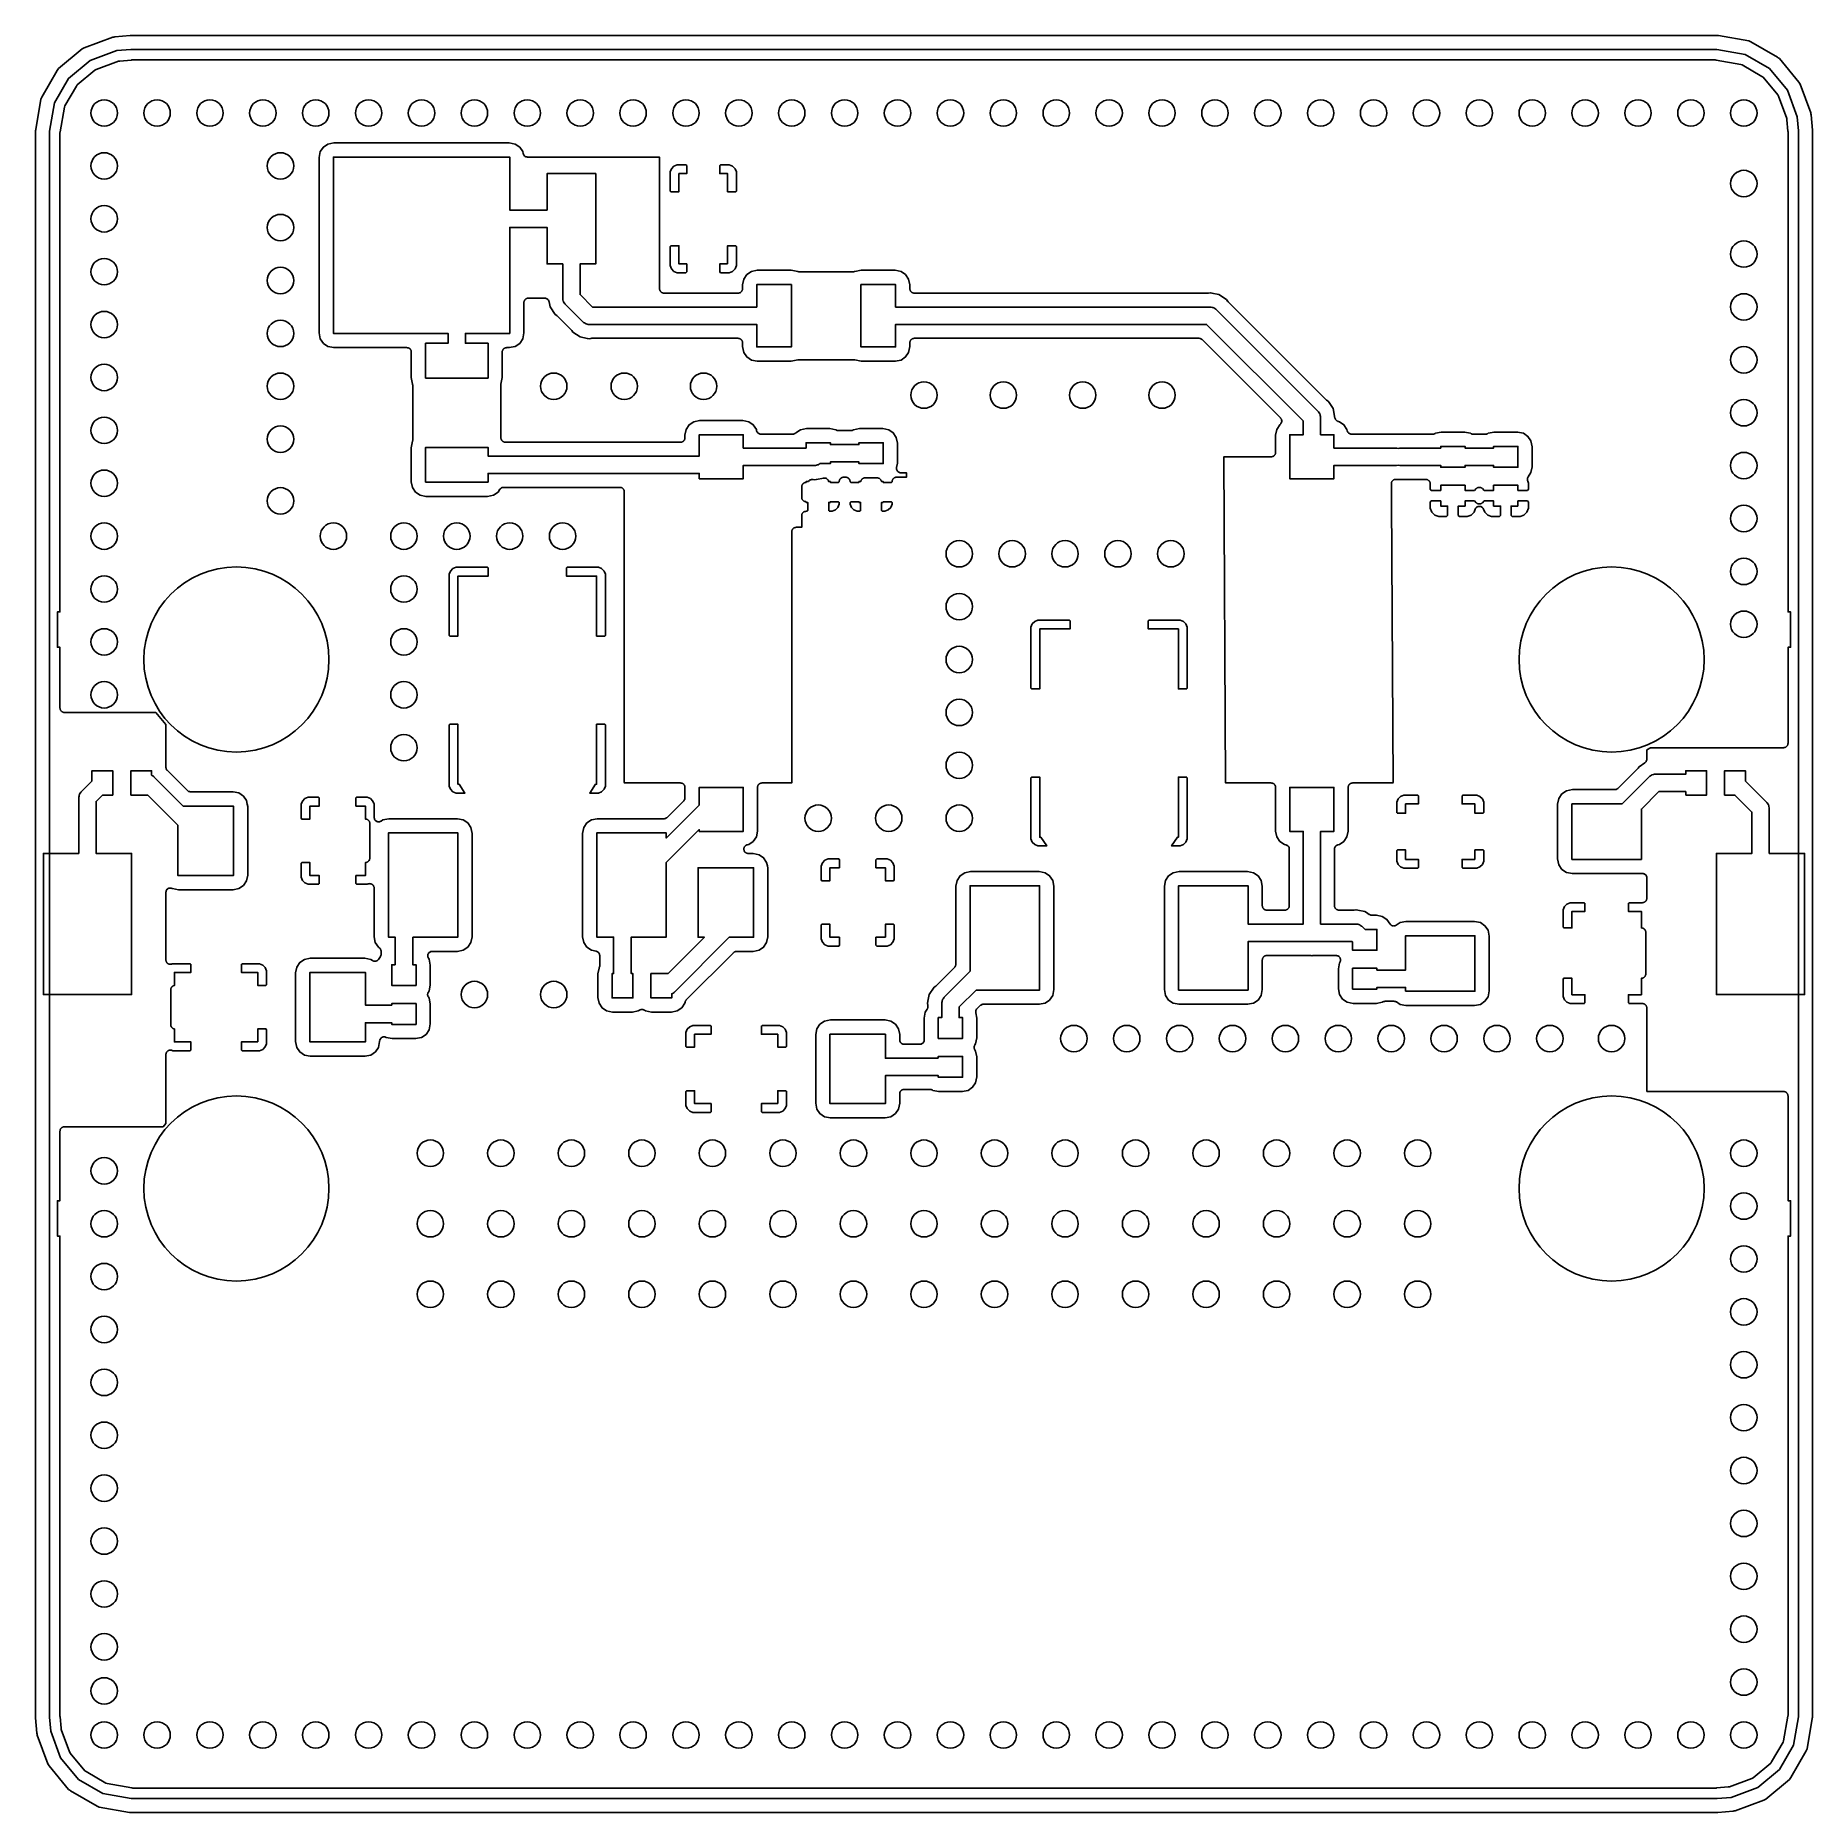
# Model space of a CAD drawing. Extents: x 126.9 to 152.5, y -81.4 to -55.8.
import ezdxf

# ---------------------------------------------------------------- set-up
doc = ezdxf.new("R2010")
doc.units = 0
doc.header["$MEASUREMENT"] = 0
doc.layers.add('BLACK', color=7, linetype='CONTINUOUS')

msp = doc.modelspace()

# ---------------------------------------------------------------- linework, layer by layer
at = {"layer": 'BLACK', "linetype": 'Continuous'}
for points in [[(151.147, -55.7815), (151.582, -55.8581), (151.614, -55.87), (151.614, -55.87), (151.996, -56.0905), (152.008, -56.1001), (152.023, -56.1128), (152.306, -56.4507), (152.324, -56.4808), (152.475, -56.8953), (152.477, -56.9081), (152.48, -56.9208), (152.5, -57.1413), (152.499, -57.1442), (152.5, -57.1478), (152.5, -80.0122), (152.498, -80.0208), (152.498, -80.0274), (152.422, -80.4617), (152.41, -80.4944), (152.189, -80.8763), (152.167, -80.9029), (151.829, -81.1865), (151.799, -81.2038), (151.385, -81.3547), (151.372, -81.3569), (151.359, -81.3603), (151.139, -81.3796), (151.136, -81.3794), (151.132, -81.38), (128.268, -81.38), (128.259, -81.3785), (128.253, -81.3785), (127.818, -81.3019), (127.786, -81.29), (127.404, -81.0695), (127.392, -81.0599), (127.377, -81.0472), (127.094, -80.7093), (127.076, -80.6792), (126.925, -80.2647), (126.923, -80.2519), (126.92, -80.2392), (126.9, -80.0187), (126.901, -80.0158), (126.9, -80.0122), (126.9, -57.1478), (126.902, -57.1392), (126.902, -57.1326), (126.978, -56.6983), (126.99, -56.6656), (126.99, -56.6656), (127.211, -56.2837), (127.222, -56.2704), (127.233, -56.2571), (127.571, -55.9735), (127.601, -55.9562), (128.015, -55.8053), (128.028, -55.8031), (128.041, -55.7997), (128.261, -55.7804), (128.264, -55.7806), (128.268, -55.78), (151.132, -55.78), (151.141, -55.7815)], [(128.071, -55.9978), (127.686, -56.1381), (127.375, -56.3989), (127.172, -56.7504), (127.1, -57.1587), (127.1, -80.0056), (127.118, -80.2087), (127.258, -80.5942), (127.519, -80.9051), (127.87, -81.108), (128.279, -81.18), (151.126, -81.18), (151.329, -81.1622), (151.714, -81.0219), (152.025, -80.7611), (152.228, -80.4096), (152.3, -80.0012), (152.3, -57.1544), (152.282, -56.9513), (152.142, -56.5658), (151.881, -56.2549), (151.53, -56.052), (151.121, -55.98), (128.274, -55.98)], [(128.78, -70.4465), (128.781, -70.4426), (128.782, -70.4385), (128.785, -70.4325), (128.788, -70.4261), (128.791, -70.423), (128.793, -70.4194), (128.798, -70.4149), (128.803, -70.4098), (128.807, -70.4079), (128.81, -70.4052), (128.816, -70.4028), (128.822, -70.3996), (128.827, -70.3991), (128.83, -70.3977), (128.837, -70.3977), (128.844, -70.3968), (128.848, -70.3977), (128.853, -70.3977), (128.859, -70.4), (128.866, -70.4015), (128.877, -70.4063), (129.128, -70.4063), (129.139, -70.3958), (129.139, -70.2793), (128.902, -70.2793), (128.902, -70.0916), (128.899, -70.0916), (128.894, -70.0897), (128.889, -70.0887), (128.884, -70.086), (128.879, -70.0841), (128.874, -70.0805), (128.87, -70.0777), (128.866, -70.0735), (128.862, -70.0699), (128.859, -70.0651), (128.855, -70.0608), (128.854, -70.0556), (128.851, -70.0508), (128.85, -70.0453), (128.848, -70.0401), (128.848, -70.0345), (128.847, -70.0291), (128.847, -69.5287), (128.848, -69.5232), (128.848, -69.5177), (128.85, -69.5124), (128.851, -69.507), (128.854, -69.5022), (128.855, -69.4969), (128.859, -69.4927), (128.862, -69.4879), (128.866, -69.4843), (128.87, -69.48), (128.874, -69.4773), (128.879, -69.4737), (128.884, -69.4718), (128.889, -69.469), (128.894, -69.4681), (128.899, -69.4662), (128.902, -69.4662), (128.902, -69.2785), (129.139, -69.2785), (129.139, -69.1619), (129.128, -69.1515), (128.877, -69.1515), (128.866, -69.1562), (128.859, -69.1577), (128.853, -69.1601), (128.848, -69.1601), (128.844, -69.161), (128.837, -69.1601), (128.83, -69.1601), (128.827, -69.1587), (128.822, -69.1581), (128.816, -69.1549), (128.81, -69.1525), (128.807, -69.1499), (128.803, -69.1479), (128.798, -69.1428), (128.793, -69.1384), (128.791, -69.1348), (128.788, -69.1317), (128.785, -69.1253), (128.782, -69.1193), (128.781, -69.1152), (128.78, -69.1113), (128.779, -69.1044), (128.778, -69.0976), (128.778, -68.1246), (128.778, -68.1225), (128.778, -68.1204), (128.78, -68.1117), (128.782, -68.1029), (128.783, -68.101), (128.783, -68.099), (128.788, -68.0915), (128.793, -68.0838), (128.794, -68.0824), (128.796, -68.0807), (128.803, -68.0754), (128.81, -68.0696), (128.812, -68.0689), (128.813, -68.0676), (128.822, -68.0651), (128.83, -68.062), (128.833, -68.062), (128.835, -68.0615), (128.844, -68.062), (128.853, -68.062), (128.854, -68.0628), (128.857, -68.0629), (128.865, -68.0665), (128.873, -68.0696), (128.874, -68.0698), (128.958, -68.0867), (129.746, -68.0867), (129.83, -68.0699), (129.896, -68.0257), (129.94, -67.9595), (129.957, -67.8752), (129.957, -66.887), (129.951, -66.8552), (129.94, -66.8027), (129.896, -66.7365), (129.83, -66.6923), (129.746, -66.6756), (129.132, -66.6756), (129.13, -66.6751), (129.127, -66.6753), (129.119, -66.6732), (129.111, -66.6717), (129.108, -66.6704), (129.106, -66.6696), (129.099, -66.6649), (129.092, -66.6607), (129.09, -66.6586), (129.088, -66.657), (128.797, -66.3661), (128.795, -66.3638), (128.793, -66.362), (128.789, -66.3548), (128.784, -66.348), (128.783, -66.3453), (128.782, -66.3429), (128.78, -66.3347), (128.778, -66.3267), (128.778, -66.3239), (128.778, -66.3212), (128.778, -65.7077), (128.631, -65.532), (127.895, -65.532), (127.889, -65.533), (127.883, -65.532), (127.316, -65.532), (127.31, -65.531), (127.305, -65.531), (127.3, -65.5291), (127.294, -65.5282), (127.289, -65.5254), (127.284, -65.5235), (127.28, -65.5199), (127.275, -65.5171), (127.272, -65.5129), (127.267, -65.5093), (127.264, -65.5045), (127.261, -65.5002), (127.259, -65.495), (127.256, -65.4902), (127.255, -65.4847), (127.253, -65.4795), (127.253, -65.474), (127.252, -65.4685), (127.252, -64.5922), (127.216, -64.5922), (127.216, -64.0842), (127.252, -64.0842), (127.252, -57.1776), (127.253, -57.1722), (127.253, -57.1666), (127.315, -56.8143), (127.323, -56.7936), (127.323, -56.7936), (127.488, -56.5081), (127.496, -56.4989), (127.502, -56.4912), (127.755, -56.2793), (127.774, -56.2683), (128.097, -56.1507), (128.105, -56.1493), (128.113, -56.1471), (128.278, -56.1326), (128.281, -56.1329), (128.284, -56.1324), (151.102, -56.1324), (151.108, -56.1334), (151.113, -56.1334), (151.466, -56.1955), (151.486, -56.203), (151.772, -56.3679), (151.781, -56.3756), (151.789, -56.382), (152.001, -56.6346), (152.012, -56.6537), (152.129, -56.9767), (152.131, -56.9849), (152.133, -56.9929), (152.147, -57.1583), (152.147, -57.161), (152.148, -57.1638), (152.148, -64.0842), (152.184, -64.0842), (152.184, -64.5922), (152.148, -64.5922), (152.148, -65.9765), (152.147, -65.982), (152.147, -65.9875), (152.145, -65.9927), (152.144, -65.9982), (152.141, -66.003), (152.139, -66.0083), (152.136, -66.0125), (152.133, -66.0173), (152.128, -66.0209), (152.125, -66.0251), (152.12, -66.0279), (152.116, -66.0315), (152.111, -66.0334), (152.106, -66.0362), (152.1, -66.0371), (152.095, -66.039), (152.09, -66.039), (152.084, -66.04), (150.168, -66.04), (150.114, -66.0714), (150.114, -66.2046), (150.112, -66.2135), (150.111, -66.2224), (150.111, -66.2243), (150.11, -66.2264), (150.106, -66.2341), (150.102, -66.2422), (150.1, -66.2436), (150.099, -66.2455), (150.092, -66.2512), (150.086, -66.2574), (150.002, -66.3137), (149.987, -66.3356), (149.983, -66.3401), (149.979, -66.3452), (149.699, -66.6252), (149.697, -66.6268), (149.695, -66.629), (149.688, -66.6331), (149.681, -66.6379), (149.678, -66.6386), (149.676, -66.64), (149.668, -66.6414), (149.66, -66.6436), (149.657, -66.6433), (149.654, -66.6438), (149.041, -66.6438), (148.956, -66.6606), (148.89, -66.7048), (148.846, -66.771), (148.829, -66.8552), (148.829, -67.6428), (148.846, -67.7271), (148.89, -67.7933), (148.956, -67.8375), (149.041, -67.8543), (150.029, -67.8543), (150.038, -67.8524), (150.039, -67.8524), (150.039, -67.8522), (150.05, -67.8522), (150.06, -67.852), (150.061, -67.8522), (150.062, -67.8522), (150.071, -67.8557), (150.081, -67.859), (150.082, -67.8595), (150.082, -67.8597), (150.09, -67.8664), (150.098, -67.8729), (150.099, -67.8735), (150.099, -67.8739), (150.104, -67.8829), (150.11, -67.8917), (150.11, -67.8924), (150.11, -67.893), (150.112, -67.9032), (150.114, -67.9133), (150.114, -67.914), (150.114, -67.9147), (150.114, -68.2092), (150.113, -68.2146), (150.113, -68.2202), (150.111, -68.2254), (150.11, -68.2309), (150.107, -68.2357), (150.105, -68.2409), (150.102, -68.2452), (150.099, -68.25), (150.095, -68.2535), (150.091, -68.2578), (150.087, -68.2606), (150.082, -68.2642), (150.077, -68.2661), (150.072, -68.2688), (150.067, -68.2698), (150.062, -68.2717), (150.056, -68.2717), (150.05, -68.2727), (149.859, -68.2727), (149.849, -68.2831), (149.849, -68.3997), (150.035, -68.3997), (150.035, -68.6359), (150.041, -68.6368), (150.046, -68.6368), (150.052, -68.6387), (150.057, -68.6397), (150.062, -68.6425), (150.067, -68.6444), (150.071, -68.648), (150.076, -68.6507), (150.08, -68.655), (150.084, -68.6586), (150.087, -68.6634), (150.09, -68.6676), (150.092, -68.6729), (150.095, -68.6777), (150.096, -68.6831), (150.098, -68.6884), (150.098, -68.6939), (150.099, -68.6994), (150.099, -69.2988), (150.098, -69.3043), (150.098, -69.3098), (150.096, -69.3151), (150.095, -69.3205), (150.092, -69.3253), (150.09, -69.3306), (150.087, -69.3348), (150.084, -69.3396), (150.08, -69.3432), (150.076, -69.3475), (150.071, -69.3502), (150.067, -69.3538), (150.062, -69.3557), (150.057, -69.3585), (150.052, -69.3595), (150.046, -69.3614), (150.041, -69.3614), (150.035, -69.3623), (150.035, -69.5985), (149.849, -69.5985), (149.849, -69.7151), (149.859, -69.7255), (150.05, -69.7255), (150.056, -69.7265), (150.062, -69.7265), (150.067, -69.7284), (150.072, -69.7294), (150.077, -69.7321), (150.082, -69.734), (150.087, -69.7376), (150.091, -69.7404), (150.095, -69.7447), (150.099, -69.7482), (150.102, -69.753), (150.105, -69.7573), (150.107, -69.7625), (150.11, -69.7673), (150.111, -69.7728), (150.113, -69.778), (150.113, -69.7836), (150.114, -69.789), (150.114, -70.9867), (150.115, -70.992), (150.12, -70.993), (152.084, -70.993), (152.09, -70.994), (152.095, -70.994), (152.1, -70.9959), (152.106, -70.9968), (152.111, -70.9996), (152.116, -71.0015), (152.12, -71.0051), (152.125, -71.0079), (152.128, -71.0121), (152.133, -71.0157), (152.136, -71.0205), (152.139, -71.0247), (152.141, -71.03), (152.144, -71.0348), (152.145, -71.0403), (152.147, -71.0455), (152.147, -71.051), (152.148, -71.0565), (152.148, -72.5678), (152.184, -72.5678), (152.184, -73.0758), (152.148, -73.0758), (152.148, -79.9824), (152.147, -79.9878), (152.147, -79.9934), (152.085, -80.3457), (152.085, -80.3457), (152.077, -80.3664), (151.912, -80.6519), (151.898, -80.6688), (151.645, -80.8807), (151.636, -80.8864), (151.626, -80.8917), (151.303, -81.0093), (151.295, -81.0107), (151.287, -81.0129), (151.122, -81.0274), (151.119, -81.0271), (151.116, -81.0276), (128.298, -81.0276), (128.292, -81.0266), (128.287, -81.0266), (127.934, -80.9645), (127.933, -80.9641), (127.914, -80.957), (127.628, -80.7921), (127.611, -80.778), (127.399, -80.5254), (127.392, -80.5133), (127.388, -80.5063), (127.271, -80.1833), (127.269, -80.1751), (127.267, -80.1671), (127.253, -80.0017), (127.253, -79.999), (127.252, -79.9962), (127.252, -73.0758), (127.216, -73.0758), (127.216, -72.5678), (127.252, -72.5678), (127.252, -71.5645), (127.253, -71.559), (127.253, -71.5535), (127.255, -71.5483), (127.256, -71.5428), (127.259, -71.538), (127.261, -71.5327), (127.264, -71.5285), (127.267, -71.5237), (127.272, -71.5201), (127.275, -71.5159), (127.28, -71.5131), (127.284, -71.5095), (127.289, -71.5076), (127.294, -71.5048), (127.3, -71.5039), (127.305, -71.502), (127.31, -71.502), (127.316, -71.501), (128.737, -71.501), (128.778, -71.4523), (128.778, -70.4602), (128.779, -70.4534)], [(137.433, -67.6917), (137.389, -67.6255), (137.323, -67.5813), (137.239, -67.5646), (137.167, -67.5646), (137.163, -67.5637), (137.158, -67.5638), (137.152, -67.5618), (137.146, -67.5607), (137.141, -67.5583), (137.137, -67.5568), (137.132, -67.5528), (137.126, -67.5497), (137.123, -67.546), (137.12, -67.5429), (137.116, -67.5376), (137.112, -67.5328), (137.111, -67.5283), (137.108, -67.5241), (137.107, -67.518), (137.105, -67.5121), (137.105, -67.5072), (137.104, -67.5025), (137.105, -67.4963), (137.105, -67.4901), (137.106, -67.4855), (137.107, -67.4807), (137.11, -67.4752), (137.112, -67.4693), (137.115, -67.4656), (137.118, -67.4613), (137.122, -67.4572), (137.126, -67.4524), (137.131, -67.45), (137.134, -67.4468), (137.14, -67.4445), (137.146, -67.4414), (137.15, -67.4406), (137.155, -67.4388), (137.175, -67.4349), (137.241, -67.3907), (137.285, -67.3245), (137.302, -67.2402), (137.302, -66.6115), (137.303, -66.606), (137.303, -66.6005), (137.305, -66.5953), (137.305, -66.5898), (137.308, -66.585), (137.31, -66.5797), (137.314, -66.5755), (137.317, -66.5707), (137.321, -66.5671), (137.324, -66.5629), (137.329, -66.5601), (137.333, -66.5565), (137.339, -66.5546), (137.343, -66.5518), (137.349, -66.5509), (137.354, -66.549), (137.36, -66.549), (137.365, -66.548), (137.789, -66.548), (137.794, -66.547), (137.795, -66.5417), (137.795, -62.9285), (137.796, -62.923), (137.796, -62.9175), (137.798, -62.9123), (137.799, -62.9068), (137.802, -62.902), (137.804, -62.8968), (137.807, -62.8925), (137.81, -62.8877), (137.814, -62.8841), (137.818, -62.8799), (137.822, -62.8771), (137.827, -62.8735), (137.832, -62.8716), (137.837, -62.8688), (137.842, -62.8679), (137.847, -62.866), (137.853, -62.866), (137.858, -62.865), (137.938, -62.865), (137.938, -62.6975), (137.938, -62.692), (137.938, -62.6865), (137.94, -62.6813), (137.941, -62.6758), (137.944, -62.671), (137.946, -62.6657), (137.95, -62.6615), (137.952, -62.6567), (137.957, -62.6531), (137.96, -62.6489), (137.965, -62.6461), (137.969, -62.6425), (137.974, -62.6406), (137.979, -62.6378), (137.985, -62.6369), (137.99, -62.635), (137.996, -62.635), (138.001, -62.634), (138.015, -62.634), (138.025, -62.6236), (138.025, -62.507), (138.001, -62.507), (138.001, -62.4955), (137.996, -62.4945), (137.99, -62.4945), (137.985, -62.4926), (137.979, -62.4917), (137.974, -62.4889), (137.969, -62.487), (137.965, -62.4834), (137.96, -62.4806), (137.957, -62.4764), (137.952, -62.4728), (137.95, -62.468), (137.946, -62.4637), (137.944, -62.4585), (137.941, -62.4537), (137.94, -62.4482), (137.938, -62.443), (137.938, -62.4375), (137.938, -62.432), (137.938, -62.282), (137.938, -62.2765), (137.938, -62.271), (137.94, -62.2658), (137.941, -62.2603), (137.944, -62.2555), (137.946, -62.2502), (137.95, -62.246), (137.952, -62.2412), (137.957, -62.2376), (137.96, -62.2334), (137.965, -62.2306), (137.969, -62.227), (137.974, -62.2251), (137.979, -62.2223), (137.985, -62.2214), (137.99, -62.2195), (137.996, -62.2195), (138.001, -62.2185), (138.001, -62.207), (138.034, -62.207), (138.035, -62.2062), (138.04, -62.1972), (138.04, -62.1968), (138.041, -62.1962), (138.049, -62.1897), (138.057, -62.1831), (138.057, -62.1828), (138.058, -62.1824), (138.068, -62.179), (138.077, -62.1755), (138.078, -62.1755), (138.079, -62.1753), (138.089, -62.1755), (138.1, -62.1755), (138.1, -62.1758), (138.101, -62.1758), (138.124, -62.1804), (138.15, -62.1752), (138.15, -62.1752), (138.251, -62.1551), (138.252, -62.1551), (138.252, -62.1548), (138.263, -62.1548), (138.273, -62.1546), (138.274, -62.1548), (138.275, -62.1548), (138.284, -62.1584), (138.294, -62.1617), (138.295, -62.1621), (138.295, -62.1624), (138.303, -62.169), (138.311, -62.1755), (138.312, -62.1761), (138.312, -62.1765), (138.317, -62.1855), (138.323, -62.1943), (138.323, -62.195), (138.323, -62.1956), (138.325, -62.2059), (138.325, -62.207), (138.351, -62.207), (138.351, -62.2185), (138.468, -62.2185), (138.478, -62.2081), (138.478, -62.207), (138.479, -62.2015), (138.479, -62.196), (138.481, -62.1908), (138.482, -62.1853), (138.485, -62.1805), (138.487, -62.1752), (138.49, -62.171), (138.493, -62.1662), (138.497, -62.1626), (138.501, -62.1584), (138.505, -62.1556), (138.51, -62.152), (138.515, -62.1501), (138.52, -62.1473), (138.525, -62.1464), (138.53, -62.1445), (138.536, -62.1445), (138.541, -62.1435), (138.572, -62.1435), (138.578, -62.1445), (138.584, -62.1445), (138.589, -62.1464), (138.594, -62.1473), (138.599, -62.1501), (138.604, -62.152), (138.609, -62.1556), (138.613, -62.1584), (138.617, -62.1626), (138.621, -62.1662), (138.624, -62.171), (138.627, -62.1752), (138.629, -62.1805), (138.632, -62.1853), (138.633, -62.1908), (138.635, -62.196), (138.635, -62.2015), (138.636, -62.207), (138.636, -62.2081), (138.646, -62.2185), (138.763, -62.2185), (138.763, -62.207), (138.788, -62.207), (138.788, -62.2046), (138.79, -62.1994), (138.791, -62.1939), (138.794, -62.1891), (138.796, -62.1839), (138.799, -62.1797), (138.802, -62.1748), (138.806, -62.1713), (138.81, -62.167), (138.814, -62.1642), (138.819, -62.1607), (138.824, -62.1588), (138.829, -62.156), (138.834, -62.155), (138.839, -62.1531), (138.845, -62.1531), (138.85, -62.1522), (139.025, -62.1522), (139.031, -62.1531), (139.037, -62.1531), (139.042, -62.155), (139.047, -62.156), (139.052, -62.1588), (139.057, -62.1607), (139.062, -62.1642), (139.066, -62.167), (139.07, -62.1713), (139.074, -62.1748), (139.077, -62.1797), (139.08, -62.1839), (139.082, -62.1891), (139.085, -62.1939), (139.086, -62.1994), (139.088, -62.2046), (139.088, -62.207), (139.113, -62.207), (139.113, -62.2185), (139.23, -62.2185), (139.24, -62.2081), (139.24, -62.207), (139.241, -62.2015), (139.241, -62.196), (139.243, -62.1908), (139.244, -62.1853), (139.247, -62.1805), (139.249, -62.1752), (139.252, -62.171), (139.255, -62.1662), (139.259, -62.1626), (139.263, -62.1584), (139.267, -62.1556), (139.272, -62.152), (139.277, -62.1501), (139.282, -62.1473), (139.287, -62.1464), (139.292, -62.1445), (139.298, -62.1445), (139.303, -62.1435), (139.446, -62.1435), (139.446, -62.08), (139.368, -62.08), (139.367, -62.0799), (139.366, -62.08), (139.356, -62.078), (139.346, -62.0762), (139.346, -62.0758), (139.345, -62.0757), (139.336, -62.0703), (139.327, -62.0651), (139.327, -62.0646), (139.326, -62.0642), (139.319, -62.0562), (139.313, -62.0482), (139.313, -62.0476), (139.312, -62.047), (139.309, -62.0372), (139.305, -62.0275), (139.305, -62.0268), (139.305, -62.0262), (139.305, -62.0158), (139.305, -62.0055), (139.306, -62.0048), (139.306, -62.0041), (139.318, -61.9407), (139.318, -61.6533), (139.301, -61.569), (139.257, -61.5028), (139.191, -61.4586), (139.107, -61.4418), (138.769, -61.4418), (138.685, -61.4586), (138.681, -61.4613), (138.674, -61.4644), (138.667, -61.4682), (138.664, -61.4688), (138.661, -61.4702), (138.653, -61.4707), (138.646, -61.472), (138.468, -61.472), (138.461, -61.4707), (138.453, -61.4702), (138.45, -61.4688), (138.447, -61.4682), (138.44, -61.4644), (138.433, -61.4613), (138.429, -61.4586), (138.345, -61.4418), (138.007, -61.4418), (137.923, -61.4586), (137.852, -61.5058), (137.85, -61.5091), (137.848, -61.5102), (137.846, -61.5117), (137.838, -61.5157), (137.83, -61.5202), (137.828, -61.5205), (137.826, -61.5215), (137.818, -61.5224), (137.809, -61.524), (137.351, -61.524), (137.341, -61.5222), (137.331, -61.5206), (137.33, -61.5203), (137.329, -61.5202), (137.32, -61.515), (137.311, -61.51), (137.311, -61.5095), (137.31, -61.5091), (137.304, -61.5012), (137.297, -61.4934), (137.296, -61.4928), (137.296, -61.4922), (137.292, -61.4825), (137.289, -61.4729), (137.285, -61.4535), (137.241, -61.3873), (137.175, -61.3431), (137.09, -61.3263), (136.468, -61.3263), (136.383, -61.3431), (136.317, -61.3873), (136.273, -61.4535), (136.256, -61.5378), (136.256, -61.5755), (136.255, -61.581), (136.255, -61.5865), (136.253, -61.5917), (136.253, -61.5972), (136.25, -61.602), (136.248, -61.6073), (136.244, -61.6115), (136.241, -61.6163), (136.237, -61.6199), (136.234, -61.6241), (136.229, -61.6269), (136.225, -61.6305), (136.219, -61.6324), (136.215, -61.6352), (136.209, -61.6361), (136.204, -61.638), (136.198, -61.638), (136.193, -61.639), (133.667, -61.639), (133.662, -61.638), (133.656, -61.638), (133.651, -61.6361), (133.646, -61.6352), (133.641, -61.6324), (133.636, -61.6305), (133.631, -61.6269), (133.627, -61.6241), (133.623, -61.6199), (133.619, -61.6163), (133.616, -61.6115), (133.613, -61.6073), (133.611, -61.602), (133.608, -61.5972), (133.607, -61.5917), (133.605, -61.5865), (133.605, -61.581), (133.604, -61.5755), (133.604, -60.8154), (133.605, -60.8092), (133.605, -60.803), (133.624, -60.7077), (133.624, -60.3397), (133.625, -60.3342), (133.625, -60.3286), (133.627, -60.3234), (133.628, -60.3179), (133.631, -60.3131), (133.633, -60.3079), (133.636, -60.3037), (133.639, -60.2988), (133.643, -60.2953), (133.647, -60.291), (133.652, -60.2882), (133.656, -60.2847), (133.661, -60.2828), (133.666, -60.28), (133.671, -60.279), (133.677, -60.2771), (133.682, -60.2771), (133.688, -60.2762), (133.725, -60.2762), (133.809, -60.2594), (133.875, -60.2152), (133.919, -60.149), (133.936, -60.0647), (133.936, -59.6265), (133.937, -59.621), (133.937, -59.6155), (133.939, -59.6103), (133.94, -59.6048), (133.943, -59.6), (133.945, -59.5947), (133.948, -59.5905), (133.951, -59.5857), (133.955, -59.5821), (133.959, -59.5779), (133.964, -59.5751), (133.968, -59.5715), (133.973, -59.5696), (133.978, -59.5668), (133.983, -59.5659), (133.989, -59.564), (133.994, -59.564), (134, -59.563), (134.237, -59.563), (134.247, -59.5648), (134.257, -59.5664), (134.258, -59.5667), (134.258, -59.5668), (134.267, -59.572), (134.276, -59.577), (134.277, -59.5775), (134.277, -59.5779), (134.284, -59.5858), (134.291, -59.5936), (134.291, -59.5942), (134.292, -59.5947), (134.295, -59.6045), (134.299, -59.6141), (134.314, -59.6898), (134.386, -59.7973), (134.408, -59.812), (134.412, -59.8163), (134.417, -59.8199), (134.617, -60.0198), (134.621, -60.0249), (134.625, -60.0294), (134.64, -60.0513), (134.747, -60.1231), (134.848, -60.1432), (134.848, -60.1432), (134.874, -60.1484), (134.9, -60.1432), (134.906, -60.1431), (134.912, -60.142), (137.022, -60.142), (137.028, -60.143), (137.033, -60.143), (137.039, -60.1449), (137.044, -60.1458), (137.049, -60.1486), (137.054, -60.1505), (137.058, -60.1541), (137.063, -60.1569), (137.067, -60.1611), (137.071, -60.1647), (137.074, -60.1695), (137.077, -60.1737), (137.079, -60.179), (137.082, -60.1838), (137.083, -60.1893), (137.085, -60.1945), (137.085, -60.2), (137.086, -60.2055), (137.086, -60.2607), (137.103, -60.345), (137.147, -60.4112), (137.213, -60.4554), (137.297, -60.4722), (137.785, -60.4722), (137.88, -60.4532), (137.886, -60.4531), (137.892, -60.452), (138.69, -60.452), (138.696, -60.4531), (138.702, -60.4532), (138.797, -60.4722), (139.285, -60.4722), (139.369, -60.4554), (139.435, -60.4112), (139.479, -60.345), (139.496, -60.2607), (139.496, -60.2055), (139.497, -60.2), (139.497, -60.1945), (139.499, -60.1893), (139.5, -60.1838), (139.503, -60.179), (139.505, -60.1737), (139.508, -60.1695), (139.511, -60.1647), (139.515, -60.1611), (139.519, -60.1569), (139.524, -60.1541), (139.528, -60.1505), (139.533, -60.1486), (139.538, -60.1458), (139.543, -60.1449), (139.549, -60.143), (139.554, -60.143), (139.56, -60.142), (143.663, -60.142), (143.665, -60.1425), (143.668, -60.1422), (143.676, -60.1444), (143.684, -60.1458), (143.687, -60.1472), (143.689, -60.1479), (143.696, -60.1527), (143.703, -60.1569), (143.705, -60.159), (143.707, -60.1606), (144.836, -61.2894), (144.837, -61.29), (144.837, -61.2904), (144.843, -61.299), (144.849, -61.3074), (144.849, -61.3081), (144.849, -61.3087), (144.852, -61.3188), (144.855, -61.3288), (144.855, -61.3294), (144.855, -61.3301), (144.854, -61.3404), (144.853, -61.3507), (144.852, -61.3514), (144.852, -61.3521), (144.848, -61.3613), (144.843, -61.3707), (144.843, -61.3712), (144.843, -61.3718), (144.835, -61.379), (144.828, -61.3863), (144.827, -61.3866), (144.827, -61.3871), (144.826, -61.3873), (144.782, -61.4535), (144.765, -61.5378), (144.765, -61.7855), (144.764, -61.791), (144.764, -61.7965), (144.762, -61.8017), (144.762, -61.8072), (144.759, -61.812), (144.757, -61.8172), (144.753, -61.8215), (144.75, -61.8263), (144.746, -61.8299), (144.743, -61.8341), (144.738, -61.8369), (144.734, -61.8405), (144.728, -61.8424), (144.724, -61.8452), (144.718, -61.8461), (144.713, -61.848), (144.707, -61.848), (144.702, -61.849), (144.024, -61.849), (144.019, -61.8501), (144.018, -61.8553), (144.044, -66.5418), (144.046, -66.547), (144.051, -66.548), (144.702, -66.548), (144.707, -66.549), (144.713, -66.549), (144.718, -66.5509), (144.724, -66.5518), (144.728, -66.5546), (144.734, -66.5565), (144.738, -66.5601), (144.743, -66.5629), (144.746, -66.5671), (144.75, -66.5707), (144.753, -66.5755), (144.757, -66.5797), (144.759, -66.585), (144.762, -66.5898), (144.762, -66.5953), (144.764, -66.6005), (144.764, -66.606), (144.765, -66.6115), (144.765, -67.2402), (144.782, -67.3245), (144.826, -67.3907), (144.892, -67.4349), (144.912, -67.4388), (144.922, -67.4425), (144.931, -67.446), (144.932, -67.4465), (144.932, -67.4468), (144.94, -67.4536), (144.948, -67.4602), (144.948, -67.4608), (144.949, -67.4613), (144.954, -67.4704), (144.959, -67.4793), (144.959, -67.48), (144.96, -67.4806), (144.961, -67.4908), (144.963, -67.501), (144.963, -68.3165), (144.962, -68.322), (144.962, -68.3275), (144.96, -68.3327), (144.959, -68.3382), (144.956, -68.343), (144.954, -68.3482), (144.951, -68.3525), (144.948, -68.3573), (144.944, -68.3609), (144.94, -68.3651), (144.936, -68.3679), (144.931, -68.3715), (144.926, -68.3734), (144.921, -68.3762), (144.916, -68.3771), (144.911, -68.379), (144.905, -68.379), (144.9, -68.38), (144.637, -68.38), (144.632, -68.379), (144.626, -68.379), (144.621, -68.3771), (144.615, -68.3762), (144.611, -68.3734), (144.605, -68.3715), (144.601, -68.3679), (144.596, -68.3651), (144.593, -68.3609), (144.589, -68.3573), (144.586, -68.3525), (144.582, -68.3482), (144.58, -68.343), (144.578, -68.3382), (144.577, -68.3327), (144.575, -68.3275), (144.575, -68.322), (144.574, -68.3165), (144.574, -68.0363), (144.557, -67.9521), (144.513, -67.8859), (144.447, -67.8417), (144.362, -67.8249), (143.374, -67.8249), (143.29, -67.8417), (143.224, -67.8859), (143.179, -67.9521), (143.163, -68.0363), (143.163, -69.525), (143.179, -69.6093), (143.224, -69.6754), (143.29, -69.7196), (143.374, -69.7364), (144.362, -69.7364), (144.447, -69.7196), (144.513, -69.6754), (144.557, -69.6093), (144.574, -69.525), (144.574, -69.0975), (144.575, -69.092), (144.575, -69.0865), (144.577, -69.0813), (144.578, -69.0758), (144.58, -69.071), (144.582, -69.0657), (144.586, -69.0615), (144.589, -69.0567), (144.593, -69.0531), (144.596, -69.0489), (144.601, -69.0461), (144.605, -69.0425), (144.611, -69.0406), (144.615, -69.0378), (144.621, -69.0369), (144.626, -69.035), (144.632, -69.035), (144.637, -69.034), (145.26, -69.034), (145.266, -69.0351), (145.272, -69.0352), (145.288, -69.0384), (145.304, -69.0352), (145.31, -69.0351), (145.316, -69.034), (145.639, -69.034), (145.641, -69.0344), (145.643, -69.0341), (145.651, -69.0363), (145.66, -69.0378), (145.662, -69.0389), (145.664, -69.0394), (145.672, -69.0444), (145.679, -69.0489), (145.681, -69.0505), (145.683, -69.0516), (145.688, -69.0589), (145.694, -69.0657), (145.694, -69.0677), (145.696, -69.0694), (145.698, -69.078), (145.701, -69.0865), (145.701, -69.0886), (145.702, -69.0906), (145.701, -69.0995), (145.701, -69.1085), (145.7, -69.1105), (145.7, -69.1126), (145.697, -69.1208), (145.694, -69.1292), (145.692, -69.1309), (145.691, -69.1328), (145.687, -69.14), (145.67, -69.2243), (145.67, -69.5117), (145.687, -69.596), (145.731, -69.6622), (145.797, -69.7064), (145.881, -69.7232), (146.219, -69.7232), (146.303, -69.7064), (146.307, -69.7037), (146.314, -69.7006), (146.321, -69.6968), (146.324, -69.6962), (146.327, -69.6948), (146.335, -69.6943), (146.342, -69.693), (146.473, -69.693), (146.48, -69.6943), (146.488, -69.6948), (146.491, -69.6962), (146.495, -69.6968), (146.501, -69.7006), (146.508, -69.7037), (146.559, -69.7374), (146.643, -69.7542), (147.631, -69.7542), (147.716, -69.7374), (147.782, -69.6932), (147.826, -69.627), (147.843, -69.5428), (147.843, -68.7552), (147.826, -68.6709), (147.782, -68.6047), (147.716, -68.5605), (147.631, -68.5437), (146.643, -68.5437), (146.559, -68.5605), (146.502, -68.5984), (146.497, -68.6006), (146.492, -68.6037), (146.487, -68.605), (146.482, -68.6072), (146.476, -68.6076), (146.471, -68.6089), (146.465, -68.6083), (146.46, -68.6087), (146.455, -68.6071), (146.449, -68.6065), (146.444, -68.6041), (146.439, -68.6025), (146.434, -68.5992), (146.429, -68.5968), (146.425, -68.5928), (146.421, -68.5895), (146.418, -68.5849), (146.414, -68.5808), (146.369, -68.5138), (146.303, -68.4696), (146.219, -68.4528), (146.15, -68.4528), (146.143, -68.4515), (146.135, -68.451), (146.132, -68.4496), (146.129, -68.449), (146.122, -68.4452), (146.115, -68.4421), (146.074, -68.4146), (146.051, -68.399), (145.949, -68.3788), (145.949, -68.3788), (145.923, -68.3736), (145.897, -68.3788), (145.891, -68.3789), (145.885, -68.38), (145.677, -68.38), (145.671, -68.379), (145.665, -68.379), (145.66, -68.3771), (145.655, -68.3762), (145.65, -68.3734), (145.645, -68.3715), (145.64, -68.3679), (145.636, -68.3651), (145.632, -68.3609), (145.628, -68.3573), (145.625, -68.3525), (145.622, -68.3482), (145.62, -68.343), (145.617, -68.3382), (145.616, -68.3327), (145.614, -68.3275), (145.614, -68.322), (145.613, -68.3165), (145.613, -67.501), (145.615, -67.4909), (145.616, -67.4806), (145.617, -67.48), (145.617, -67.4793), (145.622, -67.4704), (145.627, -67.4613), (145.628, -67.4608), (145.628, -67.4602), (145.636, -67.4536), (145.644, -67.4468), (145.644, -67.4465), (145.645, -67.446), (145.654, -67.4425), (145.664, -67.4388), (145.684, -67.4349), (145.75, -67.3907), (145.794, -67.3245), (145.811, -67.2402), (145.811, -66.6115), (145.812, -66.606), (145.812, -66.6005), (145.814, -66.5953), (145.814, -66.5898), (145.817, -66.585), (145.819, -66.5797), (145.823, -66.5755), (145.826, -66.5707), (145.83, -66.5671), (145.833, -66.5629), (145.838, -66.5601), (145.842, -66.5565), (145.848, -66.5546), (145.852, -66.5518), (145.858, -66.5509), (145.863, -66.549), (145.869, -66.549), (145.874, -66.548), (146.451, -66.548), (146.456, -66.5469), (146.457, -66.5417), (146.435, -62.476), (146.433, -62.2379), (146.434, -62.2322), (146.434, -62.2265), (146.436, -62.2214), (146.437, -62.2161), (146.44, -62.2111), (146.442, -62.2057), (146.445, -62.2016), (146.448, -62.197), (146.452, -62.1932), (146.456, -62.1889), (146.461, -62.1862), (146.465, -62.1827), (146.47, -62.1807), (146.475, -62.1778), (146.48, -62.1769), (146.485, -62.175), (146.491, -62.175), (146.497, -62.174), (146.929, -62.174), (146.935, -62.175), (146.94, -62.175), (146.945, -62.1769), (146.951, -62.1778), (146.956, -62.1806), (146.961, -62.1825), (146.965, -62.1861), (146.97, -62.1889), (146.973, -62.1931), (146.978, -62.1967), (146.981, -62.2015), (146.984, -62.2057), (146.986, -62.211), (146.989, -62.2158), (146.99, -62.2213), (146.992, -62.2265), (146.992, -62.232), (146.993, -62.2375), (146.993, -62.316), (147.009, -62.3328), (147.145, -62.3328), (147.145, -62.259), (147.495, -62.259), (147.495, -62.3328), (147.631, -62.3328), (147.656, -62.3073), (147.661, -62.3041), (147.665, -62.3002), (147.67, -62.2979), (147.674, -62.2947), (147.68, -62.2932), (147.685, -62.2909), (147.69, -62.2904), (147.695, -62.289), (147.701, -62.2895), (147.707, -62.289), (147.712, -62.2904), (147.717, -62.2909), (147.722, -62.2932), (147.728, -62.2947), (147.732, -62.2979), (147.737, -62.3002), (147.741, -62.3041), (147.746, -62.3073), (147.771, -62.3328), (147.907, -62.3328), (147.907, -62.259), (148.257, -62.259), (148.257, -62.3328), (148.393, -62.3328), (148.409, -62.316), (148.409, -62.2287), (148.397, -62.1997), (148.395, -62.1909), (148.393, -62.1823), (148.393, -62.1802), (148.393, -62.1782), (148.394, -62.1693), (148.394, -62.1603), (148.395, -62.1584), (148.395, -62.1563), (148.4, -62.1483), (148.403, -62.1401), (148.445, -62.077), (148.462, -61.9927), (148.462, -61.7053), (148.445, -61.621), (148.401, -61.5548), (148.335, -61.5106), (148.251, -61.4938), (147.913, -61.4938), (147.829, -61.5106), (147.825, -61.5133), (147.818, -61.5164), (147.811, -61.5202), (147.808, -61.5208), (147.805, -61.5222), (147.797, -61.5227), (147.79, -61.524), (147.612, -61.524), (147.605, -61.5227), (147.597, -61.5222), (147.594, -61.5208), (147.591, -61.5202), (147.584, -61.5164), (147.577, -61.5133), (147.573, -61.5106), (147.489, -61.4938), (147.151, -61.4938), (147.067, -61.5106), (147.063, -61.5133), (147.056, -61.5164), (147.049, -61.5202), (147.046, -61.5208), (147.043, -61.5222), (147.035, -61.5227), (147.028, -61.524), (145.86, -61.524), (145.85, -61.5222), (145.84, -61.5206), (145.839, -61.5203), (145.838, -61.5202), (145.829, -61.515), (145.82, -61.51), (145.82, -61.5095), (145.819, -61.5091), (145.813, -61.5012), (145.806, -61.4934), (145.805, -61.4928), (145.805, -61.4922), (145.802, -61.4825), (145.798, -61.4729), (145.794, -61.4535), (145.75, -61.3873), (145.684, -61.3431), (145.671, -61.3406), (145.667, -61.3391), (145.663, -61.3385), (145.657, -61.3351), (145.651, -61.3326), (145.647, -61.3299), (145.644, -61.3279), (145.639, -61.3227), (145.634, -61.3181), (145.632, -61.3144), (145.629, -61.3113), (145.627, -61.3048), (145.623, -61.2988), (145.623, -61.2946), (145.621, -61.2907), (145.594, -61.1547), (145.537, -61.0691), (145.522, -61.0472), (145.5, -61.0325), (145.496, -61.0282), (145.491, -61.0246), (144.08, -59.6142), (144.077, -59.6091), (144.072, -59.6046), (144.058, -59.5827), (143.95, -59.5109), (143.849, -59.4908), (143.849, -59.4908), (143.823, -59.4856), (143.798, -59.4908), (143.791, -59.4909), (143.785, -59.492), (139.56, -59.492), (139.554, -59.491), (139.549, -59.491), (139.543, -59.4891), (139.538, -59.4882), (139.533, -59.4854), (139.528, -59.4835), (139.524, -59.4799), (139.519, -59.4771), (139.515, -59.4729), (139.511, -59.4693), (139.508, -59.4645), (139.505, -59.4602), (139.503, -59.455), (139.5, -59.4502), (139.499, -59.4447), (139.497, -59.4395), (139.497, -59.434), (139.496, -59.4285), (139.496, -59.3733), (139.479, -59.289), (139.435, -59.2228), (139.369, -59.1786), (139.285, -59.1618), (138.797, -59.1618), (138.702, -59.1808), (138.696, -59.1809), (138.69, -59.182), (137.892, -59.182), (137.886, -59.1809), (137.88, -59.1808), (137.785, -59.1618), (137.297, -59.1618), (137.213, -59.1786), (137.147, -59.2228), (137.103, -59.289), (137.086, -59.3733), (137.086, -59.4285), (137.085, -59.434), (137.085, -59.4395), (137.083, -59.4447), (137.082, -59.4502), (137.079, -59.455), (137.077, -59.4602), (137.074, -59.4645), (137.071, -59.4693), (137.067, -59.4729), (137.063, -59.4771), (137.058, -59.4799), (137.054, -59.4835), (137.049, -59.4854), (137.044, -59.4882), (137.039, -59.4891), (137.033, -59.491), (137.028, -59.491), (137.022, -59.492), (135.953, -59.492), (135.948, -59.491), (135.942, -59.491), (135.937, -59.4891), (135.932, -59.4882), (135.927, -59.4854), (135.922, -59.4835), (135.917, -59.4799), (135.913, -59.4771), (135.909, -59.4729), (135.905, -59.4693), (135.902, -59.4645), (135.899, -59.4602), (135.897, -59.455), (135.894, -59.4502), (135.893, -59.4447), (135.891, -59.4395), (135.891, -59.434), (135.89, -59.4285), (135.89, -57.5373), (135.889, -57.532), (135.884, -57.531), (133.987, -57.531), (133.977, -57.5292), (133.967, -57.5276), (133.966, -57.5273), (133.965, -57.5272), (133.956, -57.522), (133.947, -57.517), (133.947, -57.5165), (133.946, -57.5161), (133.94, -57.5082), (133.933, -57.5004), (133.932, -57.4998), (133.932, -57.4992), (133.928, -57.4895), (133.925, -57.4799), (133.919, -57.453), (133.875, -57.3868), (133.809, -57.3426), (133.725, -57.3258), (131.197, -57.3258), (131.113, -57.3426), (131.047, -57.3868), (131.003, -57.453), (130.986, -57.5373), (130.986, -60.0647), (131.003, -60.149), (131.047, -60.2152), (131.113, -60.2594), (131.197, -60.2762), (132.25, -60.2762), (132.256, -60.2771), (132.261, -60.2771), (132.267, -60.279), (132.272, -60.28), (132.277, -60.2828), (132.282, -60.2847), (132.286, -60.2882), (132.291, -60.291), (132.295, -60.2953), (132.299, -60.2988), (132.302, -60.3037), (132.305, -60.3079), (132.307, -60.3131), (132.31, -60.3179), (132.311, -60.3234), (132.313, -60.3286), (132.313, -60.3342), (132.314, -60.3397), (132.314, -60.7077), (132.333, -60.803), (132.333, -60.8092), (132.334, -60.8154), (132.334, -61.6126), (132.333, -61.6188), (132.333, -61.625), (132.314, -61.7203), (132.314, -62.2077), (132.331, -62.292), (132.375, -62.3582), (132.441, -62.4024), (132.525, -62.4192), (133.413, -62.4192), (133.497, -62.4024), (133.563, -62.3582), (133.591, -62.3172), (133.597, -62.3107), (133.603, -62.3039), (133.604, -62.3028), (133.606, -62.3013), (133.614, -62.2973), (133.622, -62.2928), (133.624, -62.2925), (133.626, -62.2915), (133.635, -62.2906), (133.643, -62.289), (135.319, -62.289), (135.324, -62.29), (135.33, -62.29), (135.335, -62.2919), (135.34, -62.2928), (135.345, -62.2956), (135.35, -62.2975), (135.355, -62.3011), (135.359, -62.3039), (135.363, -62.3081), (135.367, -62.3117), (135.37, -62.3165), (135.373, -62.3207), (135.375, -62.326), (135.378, -62.3308), (135.379, -62.3363), (135.381, -62.3415), (135.381, -62.347), (135.382, -62.3525), (135.382, -66.5417), (135.383, -66.547), (135.388, -66.548), (136.193, -66.548), (136.198, -66.549), (136.204, -66.549), (136.209, -66.5509), (136.215, -66.5518), (136.219, -66.5546), (136.225, -66.5565), (136.229, -66.5601), (136.234, -66.5629), (136.237, -66.5671), (136.241, -66.5707), (136.244, -66.5755), (136.248, -66.5797), (136.25, -66.585), (136.253, -66.5898), (136.253, -66.5953), (136.255, -66.6005), (136.255, -66.606), (136.256, -66.6115), (136.256, -66.7625), (136.256, -66.7653), (136.256, -66.7681), (136.254, -66.7761), (136.253, -66.7843), (136.251, -66.7867), (136.25, -66.7894), (136.246, -66.7962), (136.241, -66.8034), (136.239, -66.8052), (136.238, -66.8074), (136.001, -67.0443), (135.999, -67.0459), (135.997, -67.0481), (135.99, -67.0522), (135.983, -67.057), (135.98, -67.0577), (135.978, -67.0591), (135.969, -67.0605), (135.961, -67.0627), (135.959, -67.0624), (135.956, -67.0629), (134.992, -67.0629), (134.908, -67.0797), (134.842, -67.1239), (134.797, -67.1901), (134.781, -67.2743), (134.781, -68.763), (134.797, -68.8473), (134.842, -68.9134), (134.908, -68.9576), (134.978, -68.9716), (134.988, -68.9753), (134.997, -68.9789), (134.998, -68.9793), (134.998, -68.9796), (135.006, -68.9864), (135.014, -68.993), (135.014, -68.9937), (135.015, -68.9941), (135.02, -69.0032), (135.025, -69.0121), (135.025, -69.0128), (135.026, -69.0135), (135.027, -69.0237), (135.029, -69.0339), (135.029, -69.1796), (135.028, -69.1871), (135.027, -69.1947), (135.026, -69.1979), (135.025, -69.2014), (135.021, -69.208), (135.018, -69.2149), (135.018, -69.216), (135.001, -69.3003), (135.001, -69.6377), (135.018, -69.722), (135.062, -69.7882), (135.128, -69.8324), (135.212, -69.8492), (135.5, -69.8492), (135.584, -69.8324), (135.601, -69.8212), (135.605, -69.8196), (135.608, -69.8171), (135.615, -69.8152), (135.621, -69.8124), (135.625, -69.8121), (135.629, -69.8109), (135.636, -69.8114), (135.643, -69.8109), (135.647, -69.8121), (135.651, -69.8124), (135.657, -69.8152), (135.664, -69.8171), (135.667, -69.8196), (135.671, -69.8212), (135.688, -69.8324), (135.772, -69.8492), (136.06, -69.8492), (136.144, -69.8324), (136.21, -69.7882), (136.254, -69.722), (136.258, -69.7063), (136.258, -69.705), (136.258, -69.7036), (136.261, -69.6961), (136.263, -69.6911), (136.264, -69.6889), (136.266, -69.6858), (136.266, -69.6847), (136.267, -69.6835), (136.268, -69.6827), (136.272, -69.6781), (136.275, -69.673), (136.954, -68.9943), (136.956, -68.9927), (136.958, -68.9905), (136.965, -68.9864), (136.972, -68.9816), (136.975, -68.9809), (136.977, -68.9795), (136.986, -68.9781), (136.994, -68.9759), (136.996, -68.9761), (136.999, -68.9757), (137.239, -68.9757), (137.323, -68.9589), (137.389, -68.9147), (137.433, -68.8485), (137.45, -68.7642), (137.45, -67.776), (137.444, -67.7442)], [(134.27, -58.295), (134.27, -57.77), (134.97, -57.77), (134.97, -59.07), (134.745, -59.07), (134.745, -59.5112), (134.926, -59.692), (137.291, -59.692), (137.291, -59.367), (137.791, -59.367), (137.791, -60.267), (137.291, -60.267), (137.291, -59.942), (134.871, -59.942), (134.869, -59.9415), (134.863, -59.942), (134.847, -59.9378), (134.831, -59.9349), (134.826, -59.9321), (134.821, -59.9307), (134.808, -59.9213), (134.793, -59.9131), (134.79, -59.9089), (134.788, -59.9073), (134.53, -59.6495), (134.528, -59.6472), (134.524, -59.6437), (134.516, -59.6295), (134.506, -59.616), (134.505, -59.6107), (134.502, -59.6059), (134.499, -59.5898), (134.495, -59.5739), (134.495, -59.5684), (134.495, -59.5657), (134.495, -59.07), (134.27, -59.07), (134.27, -58.545), (133.731, -58.545), (133.731, -60.071), (133.094, -60.071), (133.094, -60.214), (133.419, -60.214), (133.419, -60.714), (132.519, -60.714), (132.519, -60.214), (132.844, -60.214), (132.844, -60.071), (131.191, -60.071), (131.191, -57.531), (133.731, -57.531), (133.731, -58.295)], [(136.098, -57.6623), (136.062, -57.6981), (136.043, -57.7447), (136.043, -58.0211), (136.053, -58.0315), (136.17, -58.0315), (136.17, -57.77), (136.281, -57.77), (136.281, -57.6534), (136.271, -57.643), (136.145, -57.643)], [(136.758, -57.6534), (136.758, -57.77), (136.87, -57.77), (136.87, -58.0315), (136.987, -58.0315), (136.997, -58.0211), (136.997, -57.7447), (136.978, -57.6981), (136.942, -57.6623), (136.895, -57.643), (136.769, -57.643)], [(136.043, -58.8189), (136.043, -59.0953), (136.062, -59.1419), (136.098, -59.1777), (136.145, -59.197), (136.271, -59.197), (136.281, -59.1866), (136.281, -59.07), (136.17, -59.07), (136.17, -58.8085), (136.053, -58.8085)], [(136.87, -59.07), (136.758, -59.07), (136.758, -59.1866), (136.769, -59.197), (136.895, -59.197), (136.942, -59.1777), (136.978, -59.1419), (136.997, -59.0953), (136.997, -58.8189), (136.987, -58.8085), (136.87, -58.8085)], [(143.826, -59.692), (143.829, -59.6925), (143.834, -59.692), (143.85, -59.6962), (143.866, -59.6991), (143.871, -59.7019), (143.877, -59.7033), (143.89, -59.7127), (143.904, -59.7209), (143.908, -59.7251), (143.91, -59.7267), (145.378, -61.195), (145.38, -61.1973), (145.384, -61.2008), (145.392, -61.215), (145.402, -61.2285), (145.403, -61.2338), (145.406, -61.2386), (145.409, -61.2547), (145.413, -61.2706), (145.413, -61.2761), (145.413, -61.2788), (145.413, -61.5315), (145.606, -61.5315), (145.606, -61.724), (146.509, -61.724), (146.532, -61.7281), (146.555, -61.724), (147.145, -61.724), (147.145, -61.699), (147.495, -61.699), (147.495, -61.724), (147.907, -61.724), (147.907, -61.699), (148.257, -61.699), (148.257, -61.999), (147.907, -61.999), (147.907, -61.974), (147.495, -61.974), (147.495, -61.999), (147.145, -61.999), (147.145, -61.974), (146.555, -61.974), (146.532, -61.9699), (146.509, -61.974), (145.606, -61.974), (145.606, -62.1665), (144.97, -62.1665), (144.97, -61.5315), (145.163, -61.5315), (145.163, -61.3333), (143.772, -59.942), (139.291, -59.942), (139.291, -60.267), (138.791, -60.267), (138.791, -59.367), (139.291, -59.367), (139.291, -59.692)], [(138.001, -61.724), (138.001, -61.647), (138.351, -61.647), (138.351, -61.672), (138.763, -61.672), (138.763, -61.647), (139.113, -61.647), (139.113, -61.947), (138.763, -61.947), (138.763, -61.922), (138.351, -61.922), (138.351, -61.947), (138.201, -61.947), (138.19, -61.9533), (138.177, -61.9627), (138.172, -61.9641), (138.167, -61.9669), (138.151, -61.9698), (138.135, -61.974), (138.129, -61.9735), (138.127, -61.974), (137.096, -61.974), (137.096, -62.1665), (136.462, -62.1665), (136.462, -62.089), (133.419, -62.089), (133.419, -62.214), (132.519, -62.214), (132.519, -61.714), (133.419, -61.714), (133.419, -61.839), (136.462, -61.839), (136.462, -61.5315), (137.096, -61.5315), (137.096, -61.724)], [(138.351, -62.507), (138.327, -62.507), (138.327, -62.6236), (138.337, -62.634), (138.376, -62.634), (138.423, -62.6147), (138.459, -62.5789), (138.478, -62.5323), (138.478, -62.5059), (138.468, -62.4955), (138.351, -62.4955)], [(138.636, -62.5059), (138.636, -62.5323), (138.655, -62.5789), (138.691, -62.6147), (138.738, -62.634), (138.777, -62.634), (138.787, -62.6236), (138.787, -62.507), (138.763, -62.507), (138.763, -62.4955), (138.646, -62.4955)], [(139.113, -62.507), (139.089, -62.507), (139.089, -62.6236), (139.099, -62.634), (139.138, -62.634), (139.185, -62.6147), (139.221, -62.5789), (139.24, -62.5323), (139.24, -62.5059), (139.23, -62.4955), (139.113, -62.4955)], [(146.993, -62.502), (146.993, -62.5893), (147.016, -62.6453), (147.059, -62.6882), (147.115, -62.7114), (147.227, -62.7114), (147.244, -62.6946), (147.244, -62.559), (147.145, -62.559), (147.145, -62.4852), (147.009, -62.4852)], [(147.495, -62.559), (147.396, -62.559), (147.396, -62.6946), (147.413, -62.7114), (147.525, -62.7114), (147.581, -62.6882), (147.624, -62.6453), (147.642, -62.6015), (147.647, -62.5945), (147.651, -62.5872), (147.653, -62.5853), (147.654, -62.5829), (147.661, -62.5779), (147.667, -62.5723), (147.669, -62.5712), (147.672, -62.5695), (147.68, -62.567), (147.687, -62.5638), (147.69, -62.5637), (147.693, -62.5629), (147.701, -62.5632), (147.709, -62.5629), (147.712, -62.5637), (147.715, -62.5638), (147.722, -62.567), (147.73, -62.5695), (147.733, -62.5712), (147.735, -62.5723), (147.741, -62.5779), (147.748, -62.5829), (147.749, -62.5853), (147.751, -62.5872), (147.755, -62.5946), (147.76, -62.6015), (147.778, -62.6453), (147.821, -62.6882), (147.877, -62.7114), (147.989, -62.7114), (148.006, -62.6946), (148.006, -62.559), (147.907, -62.559), (147.907, -62.4852), (147.771, -62.4852), (147.746, -62.5107), (147.741, -62.5139), (147.737, -62.5178), (147.732, -62.5201), (147.728, -62.5233), (147.722, -62.5248), (147.717, -62.5271), (147.712, -62.5276), (147.707, -62.529), (147.701, -62.5285), (147.695, -62.529), (147.69, -62.5276), (147.685, -62.5271), (147.68, -62.5248), (147.674, -62.5233), (147.67, -62.5201), (147.665, -62.5178), (147.661, -62.5139), (147.656, -62.5107), (147.631, -62.4852), (147.495, -62.4852)], [(148.257, -62.559), (148.158, -62.559), (148.158, -62.6946), (148.175, -62.7114), (148.287, -62.7114), (148.343, -62.6882), (148.386, -62.6453), (148.409, -62.5893), (148.409, -62.502), (148.393, -62.4852), (148.257, -62.4852)], [(132.914, -63.4596), (132.878, -63.4954), (132.859, -63.542), (132.859, -64.4218), (132.869, -64.4322), (132.986, -64.4322), (132.986, -63.5673), (133.422, -63.5673), (133.422, -63.4507), (133.411, -63.4403), (132.96, -63.4403)], [(134.548, -63.4507), (134.548, -63.5673), (134.984, -63.5673), (134.984, -64.4322), (135.101, -64.4322), (135.111, -64.4218), (135.111, -63.542), (135.092, -63.4954), (135.056, -63.4596), (135.01, -63.4403), (134.559, -63.4403)], [(141.296, -64.2216), (141.26, -64.2574), (141.241, -64.304), (141.241, -65.1838), (141.251, -65.1942), (141.368, -65.1942), (141.368, -64.3293), (141.804, -64.3293), (141.804, -64.2127), (141.793, -64.2023), (141.342, -64.2023)], [(142.93, -64.2127), (142.93, -64.3293), (143.366, -64.3293), (143.366, -65.1942), (143.483, -65.1942), (143.493, -65.1838), (143.493, -64.304), (143.474, -64.2574), (143.438, -64.2216), (143.392, -64.2023), (142.941, -64.2023)], [(132.859, -65.7126), (132.859, -66.5923), (132.878, -66.639), (132.914, -66.6747), (132.96, -66.694), (133.086, -66.694), (133.001, -66.567), (132.986, -66.567), (132.986, -66.5436), (132.984, -66.5416), (132.986, -66.5416), (132.986, -65.7022), (132.869, -65.7022)], [(134.984, -66.5416), (134.986, -66.5416), (134.984, -66.5436), (134.984, -66.567), (134.969, -66.567), (134.884, -66.694), (135.01, -66.694), (135.056, -66.6747), (135.092, -66.639), (135.111, -66.5923), (135.111, -65.7126), (135.101, -65.7022), (134.984, -65.7022)], [(127.865, -66.723), (127.773, -66.8151), (127.773, -67.564), (128.283, -67.564), (128.283, -69.596), (127.013, -69.596), (127.013, -67.564), (127.523, -67.564), (127.523, -66.7606), (127.523, -66.7579), (127.523, -66.7524), (127.527, -66.7365), (127.53, -66.7204), (127.533, -66.7156), (127.534, -66.7103), (127.543, -66.6968), (127.552, -66.6826), (127.556, -66.6791), (127.557, -66.6768), (127.713, -66.5212), (127.713, -66.373), (128.013, -66.373), (128.013, -66.723)], [(128.585, -66.4437), (128.6, -66.4519), (128.603, -66.4561), (128.605, -66.4577), (129.028, -66.8807), (129.752, -66.8807), (129.752, -67.8815), (128.952, -67.8815), (128.952, -67.1578), (128.517, -66.723), (128.273, -66.723), (128.273, -66.373), (128.573, -66.373), (128.573, -66.435)], [(141.241, -66.4746), (141.241, -67.3543), (141.26, -67.401), (141.296, -67.4367), (141.342, -67.456), (141.468, -67.456), (141.383, -67.329), (141.368, -67.329), (141.368, -67.3056), (141.366, -67.3036), (141.368, -67.3036), (141.368, -66.4642), (141.251, -66.4642)], [(143.366, -67.3036), (143.368, -67.3036), (143.366, -67.3056), (143.366, -67.329), (143.351, -67.329), (143.266, -67.456), (143.392, -67.456), (143.438, -67.4367), (143.474, -67.401), (143.493, -67.3543), (143.493, -66.4746), (143.483, -66.4642), (143.366, -66.4642)], [(150.674, -66.723), (150.674, -66.673), (150.288, -66.673), (150.035, -66.9254), (150.035, -67.6491), (149.034, -67.6491), (149.034, -66.849), (149.758, -66.849), (150.149, -66.4577), (150.152, -66.4561), (150.155, -66.4519), (150.169, -66.4437), (150.183, -66.4343), (150.188, -66.4329), (150.193, -66.4301), (150.209, -66.4272), (150.225, -66.423), (150.23, -66.4235), (150.233, -66.423), (150.674, -66.423), (150.674, -66.373), (150.974, -66.373), (150.974, -66.723)], [(151.843, -66.8298), (151.844, -66.8321), (151.848, -66.8356), (151.857, -66.8498), (151.866, -66.8633), (151.867, -66.8686), (151.87, -66.8734), (151.873, -66.8895), (151.877, -66.9054), (151.877, -66.9109), (151.877, -66.9136), (151.877, -67.564), (152.387, -67.564), (152.387, -69.596), (151.117, -69.596), (151.117, -67.564), (151.627, -67.564), (151.627, -66.9681), (151.382, -66.723), (151.234, -66.723), (151.234, -66.373), (151.534, -66.373), (151.534, -66.5212)], [(131.515, -66.7642), (131.515, -66.8807), (131.652, -66.8807), (131.652, -67.0674), (131.657, -67.0684), (131.663, -67.0684), (131.668, -67.0703), (131.674, -67.0713), (131.679, -67.074), (131.684, -67.0759), (131.688, -67.0795), (131.693, -67.0823), (131.696, -67.0865), (131.701, -67.0901), (131.703, -67.0949), (131.707, -67.0992), (131.709, -67.1044), (131.712, -67.1092), (131.713, -67.1147), (131.715, -67.1199), (131.715, -67.1255), (131.716, -67.1309), (131.716, -67.6313), (131.715, -67.6368), (131.715, -67.6423), (131.713, -67.6476), (131.712, -67.653), (131.709, -67.6578), (131.707, -67.6631), (131.703, -67.6673), (131.701, -67.6721), (131.696, -67.6757), (131.693, -67.68), (131.688, -67.6827), (131.684, -67.6863), (131.679, -67.6882), (131.674, -67.691), (131.668, -67.6919), (131.663, -67.6938), (131.657, -67.6938), (131.652, -67.6948), (131.652, -67.8815), (131.515, -67.8815), (131.515, -67.9981), (131.526, -68.0085), (131.677, -68.0085), (131.691, -68.003), (131.697, -68.0015), (131.704, -67.9991), (131.708, -67.9991), (131.712, -67.9982), (131.719, -67.9991), (131.726, -67.9991), (131.73, -68.0006), (131.734, -68.0011), (131.74, -68.0043), (131.747, -68.0067), (131.75, -68.0094), (131.753, -68.0113), (131.758, -68.0164), (131.763, -68.0209), (131.766, -68.0245), (131.768, -68.0276), (131.771, -68.034), (131.774, -68.04), (131.775, -68.0441), (131.777, -68.0479), (131.777, -68.0549), (131.778, -68.0617), (131.778, -68.763), (131.795, -68.8473), (131.839, -68.9134), (131.852, -68.9218), (131.858, -68.928), (131.865, -68.9337), (131.866, -68.9356), (131.868, -68.937), (131.872, -68.9451), (131.876, -68.9528), (131.877, -68.9549), (131.877, -68.9568), (131.878, -68.9657), (131.88, -68.9746), (131.88, -69.0142), (131.879, -69.0217), (131.878, -69.0293), (131.877, -69.0325), (131.876, -69.0359), (131.872, -69.0425), (131.869, -69.0495), (131.843, -69.0891), (131.839, -69.0931), (131.836, -69.0977), (131.831, -69.101), (131.828, -69.105), (131.823, -69.1075), (131.818, -69.1108), (131.813, -69.1123), (131.808, -69.1148), (131.802, -69.1154), (131.797, -69.1169), (131.791, -69.1166), (131.786, -69.1172), (131.78, -69.1159), (131.775, -69.1155), (131.77, -69.1133), (131.764, -69.1119), (131.76, -69.1089), (131.755, -69.1066), (131.73, -69.0901), (131.646, -69.0733), (130.858, -69.0733), (130.774, -69.0901), (130.708, -69.1343), (130.664, -69.2005), (130.647, -69.2848), (130.647, -70.273), (130.664, -70.3573), (130.708, -70.4235), (130.774, -70.4677), (130.858, -70.4844), (131.646, -70.4844), (131.73, -70.4677), (131.796, -70.4235), (131.84, -70.3573), (131.857, -70.273), (131.857, -70.2685), (131.858, -70.2665), (131.857, -70.2644), (131.859, -70.2556), (131.861, -70.2468), (131.862, -70.245), (131.863, -70.2429), (131.868, -70.2355), (131.872, -70.2277), (131.874, -70.2264), (131.875, -70.2246), (131.882, -70.2193), (131.889, -70.2135), (131.891, -70.2128), (131.893, -70.2116), (131.901, -70.2091), (131.91, -70.206), (131.912, -70.206), (131.914, -70.2054), (131.923, -70.206), (131.932, -70.206), (131.934, -70.2067), (131.936, -70.2068), (131.944, -70.2105), (131.952, -70.2135), (131.953, -70.2143), (132.038, -70.2312), (132.376, -70.2312), (132.46, -70.2144), (132.526, -70.1702), (132.57, -70.104), (132.587, -70.0197), (132.587, -69.7323), (132.57, -69.648), (132.559, -69.6313), (132.558, -69.6275), (132.555, -69.6241), (132.553, -69.6174), (132.55, -69.6111), (132.55, -69.6069), (132.549, -69.6029), (132.549, -69.596), (132.549, -69.5891), (132.55, -69.5851), (132.55, -69.5809), (132.553, -69.5746), (132.555, -69.5679), (132.558, -69.5645), (132.559, -69.5607), (132.57, -69.544), (132.587, -69.4597), (132.587, -69.1723), (132.57, -69.088), (132.561, -69.0732), (132.56, -69.0712), (132.558, -69.0696), (132.555, -69.0612), (132.552, -69.053), (132.551, -69.0509), (132.551, -69.0489), (132.551, -69.0399), (132.55, -69.031), (132.551, -69.029), (132.551, -69.0269), (132.554, -69.0184), (132.556, -69.0098), (132.558, -69.0081), (132.558, -69.0061), (132.564, -68.9993), (132.569, -68.992), (132.571, -68.9909), (132.572, -68.9892), (132.58, -68.9848), (132.588, -68.9798), (132.59, -68.9793), (132.592, -68.9782), (132.6, -68.9767), (132.609, -68.9745), (132.611, -68.9748), (132.613, -68.9744), (132.978, -68.9744), (133.062, -68.9576), (133.128, -68.9134), (133.173, -68.8473), (133.189, -68.763), (133.189, -67.2743), (133.173, -67.1901), (133.128, -67.1239), (133.062, -67.0797), (132.978, -67.0629), (131.99, -67.0629), (131.905, -67.0797), (131.878, -67.0982), (131.876, -67.099), (131.874, -67.1004), (131.866, -67.1034), (131.858, -67.1071), (131.856, -67.1072), (131.854, -67.1079), (131.845, -67.1079), (131.836, -67.1085), (131.834, -67.1079), (131.831, -67.1079), (131.823, -67.1048), (131.814, -67.1023), (131.813, -67.1011), (131.811, -67.1004), (131.804, -67.0946), (131.797, -67.0893), (131.795, -67.0875), (131.794, -67.0862), (131.789, -67.0784), (131.784, -67.0709), (131.784, -67.0689), (131.783, -67.0671), (131.781, -67.0583), (131.779, -67.0495), (131.779, -67.0474), (131.779, -67.0454), (131.779, -66.8479), (131.778, -66.8467), (131.774, -66.8414), (131.772, -66.8374), (131.77, -66.8339), (131.76, -66.8088), (131.724, -66.7731), (131.677, -66.7537), (131.526, -66.7537)], [(130.78, -66.7731), (130.744, -66.8088), (130.725, -66.8555), (130.725, -67.057), (130.735, -67.0674), (130.852, -67.0674), (130.852, -66.8807), (130.988, -66.8807), (130.988, -66.7642), (130.978, -66.7537), (130.827, -66.7537)], [(136.462, -67.2465), (136.462, -67.2201), (135.987, -67.6951), (135.987, -68.7692), (135.483, -68.7692), (135.483, -69.294), (135.506, -69.294), (135.506, -69.644), (135.206, -69.644), (135.206, -69.294), (135.229, -69.294), (135.229, -68.7692), (134.986, -68.7692), (134.986, -67.2681), (135.987, -67.2681), (135.987, -67.3415), (136.462, -66.8665), (136.462, -66.6115), (137.096, -66.6115), (137.096, -67.2465)], [(145.934, -68.58), (145.95, -68.5843), (145.967, -68.5872), (145.971, -68.59), (145.977, -68.5915), (145.991, -68.601), (146.005, -68.6093), (146.009, -68.6136), (146.011, -68.6153), (146.054, -68.658), (146.225, -68.658), (146.225, -68.958), (146.05, -68.958), (146.039, -68.959), (146.035, -68.958), (145.875, -68.958), (145.875, -68.8386), (145.87, -68.834), (144.369, -68.834), (144.369, -69.5312), (143.368, -69.5312), (143.368, -68.0301), (144.369, -68.0301), (144.369, -68.58), (145.163, -68.58), (145.163, -67.2465), (144.97, -67.2465), (144.97, -66.6115), (145.606, -66.6115), (145.606, -67.2465), (145.413, -67.2465), (145.413, -68.58), (145.926, -68.58), (145.929, -68.5805)], [(146.565, -66.7413), (146.529, -66.7771), (146.51, -66.8237), (146.51, -66.9751), (146.52, -66.9855), (146.637, -66.9855), (146.637, -66.849), (146.823, -66.849), (146.823, -66.7324), (146.813, -66.722), (146.611, -66.722)], [(147.451, -66.7324), (147.451, -66.849), (147.637, -66.849), (147.637, -66.9855), (147.754, -66.9855), (147.764, -66.9751), (147.764, -66.8237), (147.745, -66.7771), (147.709, -66.7413), (147.663, -66.722), (147.461, -66.722)], [(132.334, -68.7692), (132.334, -69.166), (132.382, -69.166), (132.382, -69.466), (132.032, -69.466), (132.032, -69.166), (132.08, -69.166), (132.08, -68.7692), (131.983, -68.7692), (131.983, -67.2681), (132.984, -67.2681), (132.984, -68.7692)], [(146.51, -67.523), (146.51, -67.6744), (146.529, -67.721), (146.565, -67.7568), (146.611, -67.7761), (146.813, -67.7761), (146.823, -67.7657), (146.823, -67.6491), (146.637, -67.6491), (146.637, -67.5126), (146.52, -67.5126)], [(147.637, -67.6491), (147.451, -67.6491), (147.451, -67.7657), (147.461, -67.7761), (147.663, -67.7761), (147.709, -67.7568), (147.745, -67.721), (147.764, -67.6744), (147.764, -67.523), (147.754, -67.5126), (147.637, -67.5126)], [(130.725, -67.7052), (130.725, -67.9068), (130.744, -67.9534), (130.78, -67.9892), (130.827, -68.0085), (130.978, -68.0085), (130.988, -67.9981), (130.988, -67.8815), (130.852, -67.8815), (130.852, -67.6948), (130.735, -67.6948)], [(136.895, -68.7705), (136.105, -69.5607), (136.103, -69.5624), (136.099, -69.5667), (136.085, -69.575), (136.071, -69.5845), (136.066, -69.5858), (136.066, -69.644), (135.766, -69.644), (135.766, -69.4954), (135.764, -69.4911), (135.764, -69.4469), (135.766, -69.4426), (135.766, -69.294), (136.012, -69.294), (136.536, -68.7705), (136.445, -68.7705), (136.445, -67.7697), (137.245, -67.7697), (137.245, -68.7705)], [(140.287, -67.8417), (140.221, -67.8859), (140.177, -67.9521), (140.16, -68.0363), (140.16, -69.1578), (140.16, -69.1605), (140.16, -69.1633), (140.158, -69.1713), (140.156, -69.1795), (140.155, -69.1819), (140.154, -69.1846), (140.15, -69.1914), (140.145, -69.1986), (140.143, -69.2004), (140.142, -69.2027), (139.878, -69.4661), (139.873, -69.4697), (139.869, -69.474), (139.847, -69.4887), (139.775, -69.5962), (139.756, -69.6912), (139.756, -69.6912), (139.75, -69.723), (139.755, -69.7489), (139.755, -69.7551), (139.756, -69.7613), (139.756, -69.7732), (139.755, -69.7807), (139.754, -69.7883), (139.753, -69.7915), (139.752, -69.795), (139.748, -69.8015), (139.745, -69.8085), (139.718, -69.85), (139.701, -69.9343), (139.701, -70.2217), (139.704, -70.2371), (139.704, -70.2378), (139.704, -70.2385), (139.704, -70.2488), (139.704, -70.2592), (139.704, -70.2598), (139.704, -70.2605), (139.701, -70.2702), (139.697, -70.28), (139.697, -70.2806), (139.697, -70.2812), (139.69, -70.2892), (139.683, -70.2972), (139.683, -70.2976), (139.682, -70.2981), (139.673, -70.3033), (139.665, -70.3087), (139.664, -70.3088), (139.663, -70.3092), (139.653, -70.311), (139.643, -70.313), (139.642, -70.3129), (139.642, -70.313), (139.414, -70.313), (139.408, -70.312), (139.403, -70.312), (139.397, -70.3101), (139.392, -70.3092), (139.387, -70.3064), (139.382, -70.3045), (139.378, -70.3009), (139.373, -70.2981), (139.369, -70.2939), (139.365, -70.2903), (139.362, -70.2855), (139.359, -70.2812), (139.357, -70.276), (139.354, -70.2712), (139.353, -70.2657), (139.351, -70.2605), (139.351, -70.255), (139.35, -70.2495), (139.35, -70.1738), (139.333, -70.0895), (139.289, -70.0233), (139.223, -69.9791), (139.139, -69.9623), (138.351, -69.9623), (138.267, -69.9791), (138.201, -70.0233), (138.157, -70.0895), (138.14, -70.1738), (138.14, -71.162), (138.157, -71.2463), (138.201, -71.3125), (138.267, -71.3567), (138.351, -71.3734), (139.139, -71.3734), (139.223, -71.3567), (139.289, -71.3125), (139.333, -71.2463), (139.35, -71.162), (139.35, -71.0265), (139.351, -71.021), (139.351, -71.0155), (139.353, -71.0103), (139.354, -71.0048), (139.357, -71), (139.359, -70.9947), (139.362, -70.9905), (139.365, -70.9857), (139.369, -70.9821), (139.373, -70.9779), (139.378, -70.9751), (139.382, -70.9715), (139.387, -70.9696), (139.392, -70.9668), (139.397, -70.9659), (139.403, -70.964), (139.408, -70.964), (139.414, -70.963), (139.789, -70.963), (139.796, -70.9643), (139.804, -70.9648), (139.807, -70.9662), (139.81, -70.9668), (139.817, -70.9706), (139.824, -70.9737), (139.828, -70.9764), (139.912, -70.9932), (140.25, -70.9932), (140.334, -70.9764), (140.4, -70.9322), (140.444, -70.866), (140.461, -70.7817), (140.461, -70.4943), (140.444, -70.41), (140.433, -70.3933), (140.432, -70.3895), (140.429, -70.3861), (140.427, -70.3794), (140.424, -70.3731), (140.424, -70.3689), (140.423, -70.3649), (140.423, -70.358), (140.423, -70.3511), (140.424, -70.3471), (140.424, -70.3429), (140.427, -70.3366), (140.429, -70.3299), (140.432, -70.3265), (140.433, -70.3227), (140.444, -70.306), (140.461, -70.2217), (140.461, -69.9343), (140.446, -69.8576), (140.446, -69.8486), (140.445, -69.8397), (140.445, -69.8377), (140.445, -69.8356), (140.448, -69.8271), (140.451, -69.8184), (140.452, -69.8167), (140.453, -69.8147), (140.458, -69.8077), (140.463, -69.8003), (140.509, -69.755), (140.511, -69.7534), (140.513, -69.7512), (140.52, -69.7471), (140.527, -69.7423), (140.529, -69.7416), (140.532, -69.7402), (140.54, -69.7388), (140.548, -69.7366), (140.551, -69.7369), (140.554, -69.7364), (141.36, -69.7364), (141.444, -69.7196), (141.51, -69.6754), (141.555, -69.6093), (141.571, -69.525), (141.571, -68.0363), (141.555, -67.9521), (141.51, -67.8859), (141.444, -67.8417), (141.36, -67.8249), (140.372, -67.8249)], [(138.273, -67.6621), (138.237, -67.6978), (138.218, -67.7445), (138.218, -67.946), (138.228, -67.9564), (138.345, -67.9564), (138.345, -67.7697), (138.481, -67.7697), (138.481, -67.6532), (138.471, -67.6427), (138.32, -67.6427)], [(139.008, -67.6532), (139.008, -67.7697), (139.145, -67.7697), (139.145, -67.9564), (139.262, -67.9564), (139.272, -67.946), (139.272, -67.7445), (139.253, -67.6978), (139.217, -67.6621), (139.17, -67.6427), (139.019, -67.6427)], [(140.45, -69.5312), (140.206, -69.7748), (140.206, -69.928), (140.256, -69.928), (140.256, -70.228), (139.906, -70.228), (139.906, -69.928), (139.956, -69.928), (139.956, -69.7203), (139.956, -69.7176), (139.956, -69.7121), (139.96, -69.6962), (139.963, -69.6801), (139.966, -69.6753), (139.967, -69.67), (139.977, -69.6565), (139.985, -69.6423), (139.989, -69.6388), (139.991, -69.6365), (140.365, -69.2617), (140.365, -68.0301), (141.366, -68.0301), (141.366, -69.5312)], [(148.963, -68.292), (148.927, -68.3277), (148.907, -68.3744), (148.907, -68.6255), (148.918, -68.6359), (149.034, -68.6359), (149.034, -68.3997), (149.221, -68.3997), (149.221, -68.2831), (149.211, -68.2727), (149.009, -68.2727)], [(138.218, -68.5942), (138.218, -68.7958), (138.237, -68.8424), (138.273, -68.8782), (138.32, -68.8975), (138.471, -68.8975), (138.481, -68.8871), (138.481, -68.7705), (138.345, -68.7705), (138.345, -68.5838), (138.228, -68.5838)], [(139.145, -68.7705), (139.008, -68.7705), (139.008, -68.8871), (139.019, -68.8975), (139.17, -68.8975), (139.217, -68.8782), (139.253, -68.8424), (139.272, -68.7958), (139.272, -68.5942), (139.262, -68.5838), (139.145, -68.5838)], [(146.637, -69.549), (146.637, -69.493), (146.225, -69.493), (146.225, -69.518), (145.875, -69.518), (145.875, -69.218), (146.225, -69.218), (146.225, -69.243), (146.637, -69.243), (146.637, -68.7489), (147.637, -68.7489), (147.637, -69.549)], [(130.173, -69.1708), (130.127, -69.1515), (129.876, -69.1515), (129.865, -69.1619), (129.865, -69.2785), (130.101, -69.2785), (130.101, -69.4652), (130.218, -69.4652), (130.228, -69.4548), (130.228, -69.2532), (130.209, -69.2066)], [(132.032, -69.749), (132.032, -69.726), (132.382, -69.726), (132.382, -70.026), (132.032, -70.026), (132.032, -70.003), (131.652, -70.003), (131.652, -70.2793), (130.852, -70.2793), (130.852, -69.2785), (131.652, -69.2785), (131.652, -69.749)], [(148.907, -69.3727), (148.907, -69.6238), (148.927, -69.6705), (148.963, -69.7062), (149.009, -69.7255), (149.211, -69.7255), (149.221, -69.7151), (149.221, -69.5985), (149.034, -69.5985), (149.034, -69.3623), (148.918, -69.3623)], [(130.101, -70.2793), (129.865, -70.2793), (129.865, -70.3958), (129.876, -70.4063), (130.127, -70.4063), (130.173, -70.3869), (130.209, -70.3512), (130.228, -70.3045), (130.228, -70.103), (130.218, -70.0926), (130.101, -70.0926)], [(136.324, -70.0598), (136.288, -70.0956), (136.268, -70.1422), (136.268, -70.3438), (136.279, -70.3542), (136.395, -70.3542), (136.395, -70.1675), (136.632, -70.1675), (136.632, -70.0509), (136.621, -70.0405), (136.37, -70.0405)], [(137.666, -70.0598), (137.62, -70.0405), (137.369, -70.0405), (137.358, -70.0509), (137.358, -70.1675), (137.594, -70.1675), (137.594, -70.3542), (137.711, -70.3542), (137.721, -70.3438), (137.721, -70.1422), (137.702, -70.0956)], [(139.906, -70.513), (139.906, -70.488), (140.256, -70.488), (140.256, -70.788), (139.906, -70.788), (139.906, -70.763), (139.145, -70.763), (139.145, -71.1683), (138.345, -71.1683), (138.345, -70.1675), (139.145, -70.1675), (139.145, -70.513)], [(136.268, -70.992), (136.268, -71.1935), (136.288, -71.2402), (136.324, -71.2759), (136.37, -71.2953), (136.621, -71.2953), (136.632, -71.2848), (136.632, -71.1683), (136.395, -71.1683), (136.395, -70.9816), (136.279, -70.9816)], [(137.594, -71.1683), (137.358, -71.1683), (137.358, -71.2848), (137.369, -71.2953), (137.62, -71.2953), (137.666, -71.2759), (137.702, -71.2402), (137.721, -71.1935), (137.721, -70.992), (137.711, -70.9816), (137.594, -70.9816)]]:
    msp.add_lwpolyline(points, close=True, dxfattribs=at)
at = {"layer": 'BLACK'}
for centre, radius in [((127.889, -56.896), 0.1905), ((127.889, -56.896), 0.1905), ((128.651, -56.896), 0.1905), ((128.651, -56.896), 0.1905), ((129.413, -56.896), 0.1905), ((129.413, -56.896), 0.1905), ((130.175, -56.896), 0.1905), ((130.175, -56.896), 0.1905), ((130.937, -56.896), 0.1905), ((130.937, -56.896), 0.1905), ((131.699, -56.896), 0.1905), ((131.699, -56.896), 0.1905), ((132.461, -56.896), 0.1905), ((132.461, -56.896), 0.1905), ((133.223, -56.896), 0.1905), ((133.223, -56.896), 0.1905), ((133.985, -56.896), 0.1905), ((133.985, -56.896), 0.1905), ((134.747, -56.896), 0.1905), ((134.747, -56.896), 0.1905), ((135.509, -56.896), 0.1905), ((135.509, -56.896), 0.1905), ((136.271, -56.896), 0.1905), ((136.271, -56.896), 0.1905), ((137.033, -56.896), 0.1905), ((137.033, -56.896), 0.1905), ((137.795, -56.896), 0.1905), ((137.795, -56.896), 0.1905), ((138.557, -56.896), 0.1905), ((138.557, -56.896), 0.1905), ((139.319, -56.896), 0.1905), ((139.319, -56.896), 0.1905), ((140.081, -56.896), 0.1905), ((140.081, -56.896), 0.1905), ((140.843, -56.896), 0.1905), ((140.843, -56.896), 0.1905), ((141.605, -56.896), 0.1905), ((141.605, -56.896), 0.1905), ((142.367, -56.896), 0.1905), ((142.367, -56.896), 0.1905), ((143.129, -56.896), 0.1905), ((143.129, -56.896), 0.1905), ((143.891, -56.896), 0.1905), ((143.891, -56.896), 0.1905), ((144.653, -56.896), 0.1905), ((144.653, -56.896), 0.1905), ((145.415, -56.896), 0.1905), ((145.415, -56.896), 0.1905), ((146.177, -56.896), 0.1905), ((146.177, -56.896), 0.1905), ((146.939, -56.896), 0.1905), ((146.939, -56.896), 0.1905), ((147.701, -56.896), 0.1905), ((147.701, -56.896), 0.1905), ((148.463, -56.896), 0.1905), ((148.463, -56.896), 0.1905), ((149.225, -56.896), 0.1905), ((149.225, -56.896), 0.1905), ((149.987, -56.896), 0.1905), ((149.987, -56.896), 0.1905), ((150.749, -56.896), 0.1905), ((150.749, -56.896), 0.1905), ((151.511, -56.896), 0.1905), ((151.511, -56.896), 0.1905), ((127.889, -57.658), 0.1905), ((127.889, -57.658), 0.1905), ((130.429, -57.658), 0.1905), ((130.429, -57.658), 0.1905), ((151.511, -57.912), 0.1905), ((151.511, -57.912), 0.1905), ((127.889, -58.42), 0.1905), ((127.889, -58.42), 0.1905), ((130.429, -58.547), 0.1905), ((130.429, -58.547), 0.1905), ((151.511, -58.928), 0.1905), ((151.511, -58.928), 0.1905), ((127.889, -59.182), 0.1905), ((127.889, -59.182), 0.1905), ((130.429, -59.309), 0.1905), ((130.429, -59.309), 0.1905), ((151.511, -59.69), 0.1905), ((151.511, -59.69), 0.1905), ((127.889, -59.944), 0.1905), ((127.889, -59.944), 0.1905), ((130.429, -60.071), 0.1905), ((130.429, -60.071), 0.1905), ((151.511, -60.452), 0.1905), ((151.511, -60.452), 0.1905), ((127.889, -60.706), 0.1905), ((127.889, -60.706), 0.1905), ((130.429, -60.833), 0.1905), ((130.429, -60.833), 0.1905), ((134.366, -60.833), 0.1905), ((134.366, -60.833), 0.1905), ((135.382, -60.833), 0.1905), ((135.382, -60.833), 0.1905), ((136.525, -60.833), 0.1905), ((136.525, -60.833), 0.1905), ((139.7, -60.96), 0.1905), ((139.7, -60.96), 0.1905), ((140.843, -60.96), 0.1905), ((140.843, -60.96), 0.1905), ((141.986, -60.96), 0.1905), ((141.986, -60.96), 0.1905), ((143.129, -60.96), 0.1905), ((143.129, -60.96), 0.1905), ((151.511, -61.214), 0.1905), ((151.511, -61.214), 0.1905), ((127.889, -61.468), 0.1905), ((127.889, -61.468), 0.1905), ((130.429, -61.595), 0.1905), ((130.429, -61.595), 0.1905), ((151.511, -61.976), 0.1905), ((151.511, -61.976), 0.1905), ((127.889, -62.23), 0.1905), ((127.889, -62.23), 0.1905), ((130.429, -62.484), 0.1905), ((130.429, -62.484), 0.1905), ((151.511, -62.738), 0.1905), ((151.511, -62.738), 0.1905), ((127.889, -62.992), 0.1905), ((127.889, -62.992), 0.1905), ((131.191, -62.992), 0.1905), ((131.191, -62.992), 0.1905), ((132.207, -62.992), 0.1905), ((132.207, -62.992), 0.1905), ((132.969, -62.992), 0.1905), ((132.969, -62.992), 0.1905), ((133.731, -62.992), 0.1905), ((133.731, -62.992), 0.1905), ((134.493, -62.992), 0.1905), ((134.493, -62.992), 0.1905), ((140.208, -63.246), 0.1905), ((140.208, -63.246), 0.1905), ((140.97, -63.246), 0.1905), ((140.97, -63.246), 0.1905), ((141.732, -63.246), 0.1905), ((141.732, -63.246), 0.1905), ((142.494, -63.246), 0.1905), ((142.494, -63.246), 0.1905), ((143.256, -63.246), 0.1905), ((143.256, -63.246), 0.1905), ((129.794, -64.77), 1.3335), ((129.794, -64.77), 1.3335), ((149.606, -64.77), 1.3335), ((149.606, -64.77), 1.3335), ((151.511, -63.5), 0.1905), ((151.511, -63.5), 0.1905), ((127.889, -63.754), 0.1905), ((127.889, -63.754), 0.1905), ((132.207, -63.754), 0.1905), ((132.207, -63.754), 0.1905), ((140.208, -64.008), 0.1905), ((140.208, -64.008), 0.1905), ((151.511, -64.262), 0.1905), ((151.511, -64.262), 0.1905), ((127.889, -64.516), 0.1905), ((127.889, -64.516), 0.1905), ((132.207, -64.516), 0.1905), ((132.207, -64.516), 0.1905), ((140.208, -64.77), 0.1905), ((140.208, -64.77), 0.1905), ((127.889, -65.278), 0.1905), ((127.889, -65.278), 0.1905), ((132.207, -65.278), 0.1905), ((132.207, -65.278), 0.1905), ((140.208, -65.532), 0.1905), ((140.208, -65.532), 0.1905), ((132.207, -66.04), 0.1905), ((132.207, -66.04), 0.1905), ((140.208, -66.294), 0.1905), ((140.208, -66.294), 0.1905), ((138.176, -67.056), 0.1905), ((138.176, -67.056), 0.1905), ((139.192, -67.056), 0.1905), ((139.192, -67.056), 0.1905), ((140.208, -67.056), 0.1905), ((140.208, -67.056), 0.1905), ((133.223, -69.596), 0.1905), ((133.223, -69.596), 0.1905), ((134.366, -69.596), 0.1905), ((134.366, -69.596), 0.1905), ((141.859, -70.231), 0.1905), ((141.859, -70.231), 0.1905), ((142.621, -70.231), 0.1905), ((142.621, -70.231), 0.1905), ((143.383, -70.231), 0.1905), ((143.383, -70.231), 0.1905), ((144.145, -70.231), 0.1905), ((144.145, -70.231), 0.1905), ((144.907, -70.231), 0.1905), ((144.907, -70.231), 0.1905), ((145.669, -70.231), 0.1905), ((145.669, -70.231), 0.1905), ((146.431, -70.231), 0.1905), ((146.431, -70.231), 0.1905), ((147.193, -70.231), 0.1905), ((147.193, -70.231), 0.1905), ((147.955, -70.231), 0.1905), ((147.955, -70.231), 0.1905), ((148.717, -70.231), 0.1905), ((148.717, -70.231), 0.1905), ((149.606, -70.231), 0.1905), ((149.606, -70.231), 0.1905), ((129.794, -72.39), 1.3335), ((129.794, -72.39), 1.3335), ((149.606, -72.39), 1.3335), ((149.606, -72.39), 1.3335), ((132.588, -71.882), 0.1905), ((132.588, -71.882), 0.1905), ((133.604, -71.882), 0.1905), ((133.604, -71.882), 0.1905), ((134.62, -71.882), 0.1905), ((134.62, -71.882), 0.1905), ((135.636, -71.882), 0.1905), ((135.636, -71.882), 0.1905), ((136.652, -71.882), 0.1905), ((136.652, -71.882), 0.1905), ((137.668, -71.882), 0.1905), ((137.668, -71.882), 0.1905), ((138.684, -71.882), 0.1905), ((138.684, -71.882), 0.1905), ((139.7, -71.882), 0.1905), ((139.7, -71.882), 0.1905), ((140.716, -71.882), 0.1905), ((140.716, -71.882), 0.1905), ((141.732, -71.882), 0.1905), ((141.732, -71.882), 0.1905), ((142.748, -71.882), 0.1905), ((142.748, -71.882), 0.1905), ((143.764, -71.882), 0.1905), ((143.764, -71.882), 0.1905), ((144.78, -71.882), 0.1905), ((144.78, -71.882), 0.1905), ((145.796, -71.882), 0.1905), ((145.796, -71.882), 0.1905), ((146.812, -71.882), 0.1905), ((146.812, -71.882), 0.1905), ((151.511, -71.882), 0.1905), ((151.511, -71.882), 0.1905), ((127.889, -72.136), 0.1905), ((127.889, -72.136), 0.1905), ((151.511, -72.644), 0.1905), ((151.511, -72.644), 0.1905), ((127.889, -72.898), 0.1905), ((127.889, -72.898), 0.1905), ((132.588, -72.898), 0.1905), ((132.588, -72.898), 0.1905), ((133.604, -72.898), 0.1905), ((133.604, -72.898), 0.1905), ((134.62, -72.898), 0.1905), ((134.62, -72.898), 0.1905), ((135.636, -72.898), 0.1905), ((135.636, -72.898), 0.1905), ((136.652, -72.898), 0.1905), ((136.652, -72.898), 0.1905), ((137.668, -72.898), 0.1905), ((137.668, -72.898), 0.1905), ((138.684, -72.898), 0.1905), ((138.684, -72.898), 0.1905), ((139.7, -72.898), 0.1905), ((139.7, -72.898), 0.1905), ((140.716, -72.898), 0.1905), ((140.716, -72.898), 0.1905), ((141.732, -72.898), 0.1905), ((141.732, -72.898), 0.1905), ((142.748, -72.898), 0.1905), ((142.748, -72.898), 0.1905), ((143.764, -72.898), 0.1905), ((143.764, -72.898), 0.1905), ((144.78, -72.898), 0.1905), ((144.78, -72.898), 0.1905), ((145.796, -72.898), 0.1905), ((145.796, -72.898), 0.1905), ((146.812, -72.898), 0.1905), ((146.812, -72.898), 0.1905), ((151.511, -73.406), 0.1905), ((151.511, -73.406), 0.1905), ((127.889, -73.66), 0.1905), ((127.889, -73.66), 0.1905), ((132.588, -73.914), 0.1905), ((132.588, -73.914), 0.1905), ((133.604, -73.914), 0.1905), ((133.604, -73.914), 0.1905), ((134.62, -73.914), 0.1905), ((134.62, -73.914), 0.1905), ((135.636, -73.914), 0.1905), ((135.636, -73.914), 0.1905), ((136.652, -73.914), 0.1905), ((136.652, -73.914), 0.1905), ((137.668, -73.914), 0.1905), ((137.668, -73.914), 0.1905), ((138.684, -73.914), 0.1905), ((138.684, -73.914), 0.1905), ((139.7, -73.914), 0.1905), ((139.7, -73.914), 0.1905), ((140.716, -73.914), 0.1905), ((140.716, -73.914), 0.1905), ((141.732, -73.914), 0.1905), ((141.732, -73.914), 0.1905), ((142.748, -73.914), 0.1905), ((142.748, -73.914), 0.1905), ((143.764, -73.914), 0.1905), ((143.764, -73.914), 0.1905), ((144.78, -73.914), 0.1905), ((144.78, -73.914), 0.1905), ((145.796, -73.914), 0.1905), ((145.796, -73.914), 0.1905), ((146.812, -73.914), 0.1905), ((146.812, -73.914), 0.1905), ((151.511, -74.168), 0.1905), ((151.511, -74.168), 0.1905), ((127.889, -74.422), 0.1905), ((127.889, -74.422), 0.1905), ((151.511, -74.93), 0.1905), ((151.511, -74.93), 0.1905), ((127.889, -75.184), 0.1905), ((127.889, -75.184), 0.1905), ((151.511, -75.692), 0.1905), ((151.511, -75.692), 0.1905), ((127.889, -75.946), 0.1905), ((127.889, -75.946), 0.1905), ((151.511, -76.454), 0.1905), ((151.511, -76.454), 0.1905), ((127.889, -76.708), 0.1905), ((127.889, -76.708), 0.1905), ((151.511, -77.216), 0.1905), ((151.511, -77.216), 0.1905), ((127.889, -77.47), 0.1905), ((127.889, -77.47), 0.1905), ((151.511, -77.978), 0.1905), ((151.511, -77.978), 0.1905), ((127.889, -78.232), 0.1905), ((127.889, -78.232), 0.1905), ((151.511, -78.74), 0.1905), ((151.511, -78.74), 0.1905), ((127.889, -78.994), 0.1905), ((127.889, -78.994), 0.1905), ((151.511, -79.502), 0.1905), ((151.511, -79.502), 0.1905), ((127.889, -79.629), 0.1905), ((127.889, -79.629), 0.1905), ((127.889, -80.264), 0.1905), ((127.889, -80.264), 0.1905), ((128.651, -80.264), 0.1905), ((128.651, -80.264), 0.1905), ((129.413, -80.264), 0.1905), ((129.413, -80.264), 0.1905), ((130.175, -80.264), 0.1905), ((130.175, -80.264), 0.1905), ((130.937, -80.264), 0.1905), ((130.937, -80.264), 0.1905), ((131.699, -80.264), 0.1905), ((131.699, -80.264), 0.1905), ((132.461, -80.264), 0.1905), ((132.461, -80.264), 0.1905), ((133.223, -80.264), 0.1905), ((133.223, -80.264), 0.1905), ((133.985, -80.264), 0.1905), ((133.985, -80.264), 0.1905), ((134.747, -80.264), 0.1905), ((134.747, -80.264), 0.1905), ((135.509, -80.264), 0.1905), ((135.509, -80.264), 0.1905), ((136.271, -80.264), 0.1905), ((136.271, -80.264), 0.1905), ((137.033, -80.264), 0.1905), ((137.033, -80.264), 0.1905), ((137.795, -80.264), 0.1905), ((137.795, -80.264), 0.1905), ((138.557, -80.264), 0.1905), ((138.557, -80.264), 0.1905), ((139.319, -80.264), 0.1905), ((139.319, -80.264), 0.1905), ((140.081, -80.264), 0.1905), ((140.081, -80.264), 0.1905), ((140.843, -80.264), 0.1905), ((140.843, -80.264), 0.1905), ((141.605, -80.264), 0.1905), ((141.605, -80.264), 0.1905), ((142.367, -80.264), 0.1905), ((142.367, -80.264), 0.1905), ((143.129, -80.264), 0.1905), ((143.129, -80.264), 0.1905), ((143.891, -80.264), 0.1905), ((143.891, -80.264), 0.1905), ((144.653, -80.264), 0.1905), ((144.653, -80.264), 0.1905), ((145.415, -80.264), 0.1905), ((145.415, -80.264), 0.1905), ((146.177, -80.264), 0.1905), ((146.177, -80.264), 0.1905), ((146.939, -80.264), 0.1905), ((146.939, -80.264), 0.1905), ((147.701, -80.264), 0.1905), ((147.701, -80.264), 0.1905), ((148.463, -80.264), 0.1905), ((148.463, -80.264), 0.1905), ((149.225, -80.264), 0.1905), ((149.225, -80.264), 0.1905), ((149.987, -80.264), 0.1905), ((149.987, -80.264), 0.1905), ((150.749, -80.264), 0.1905), ((150.749, -80.264), 0.1905), ((151.511, -80.264), 0.1905), ((151.511, -80.264), 0.1905)]:
    msp.add_circle(centre, radius, dxfattribs=at)

doc.saveas('drawing.dxf')
